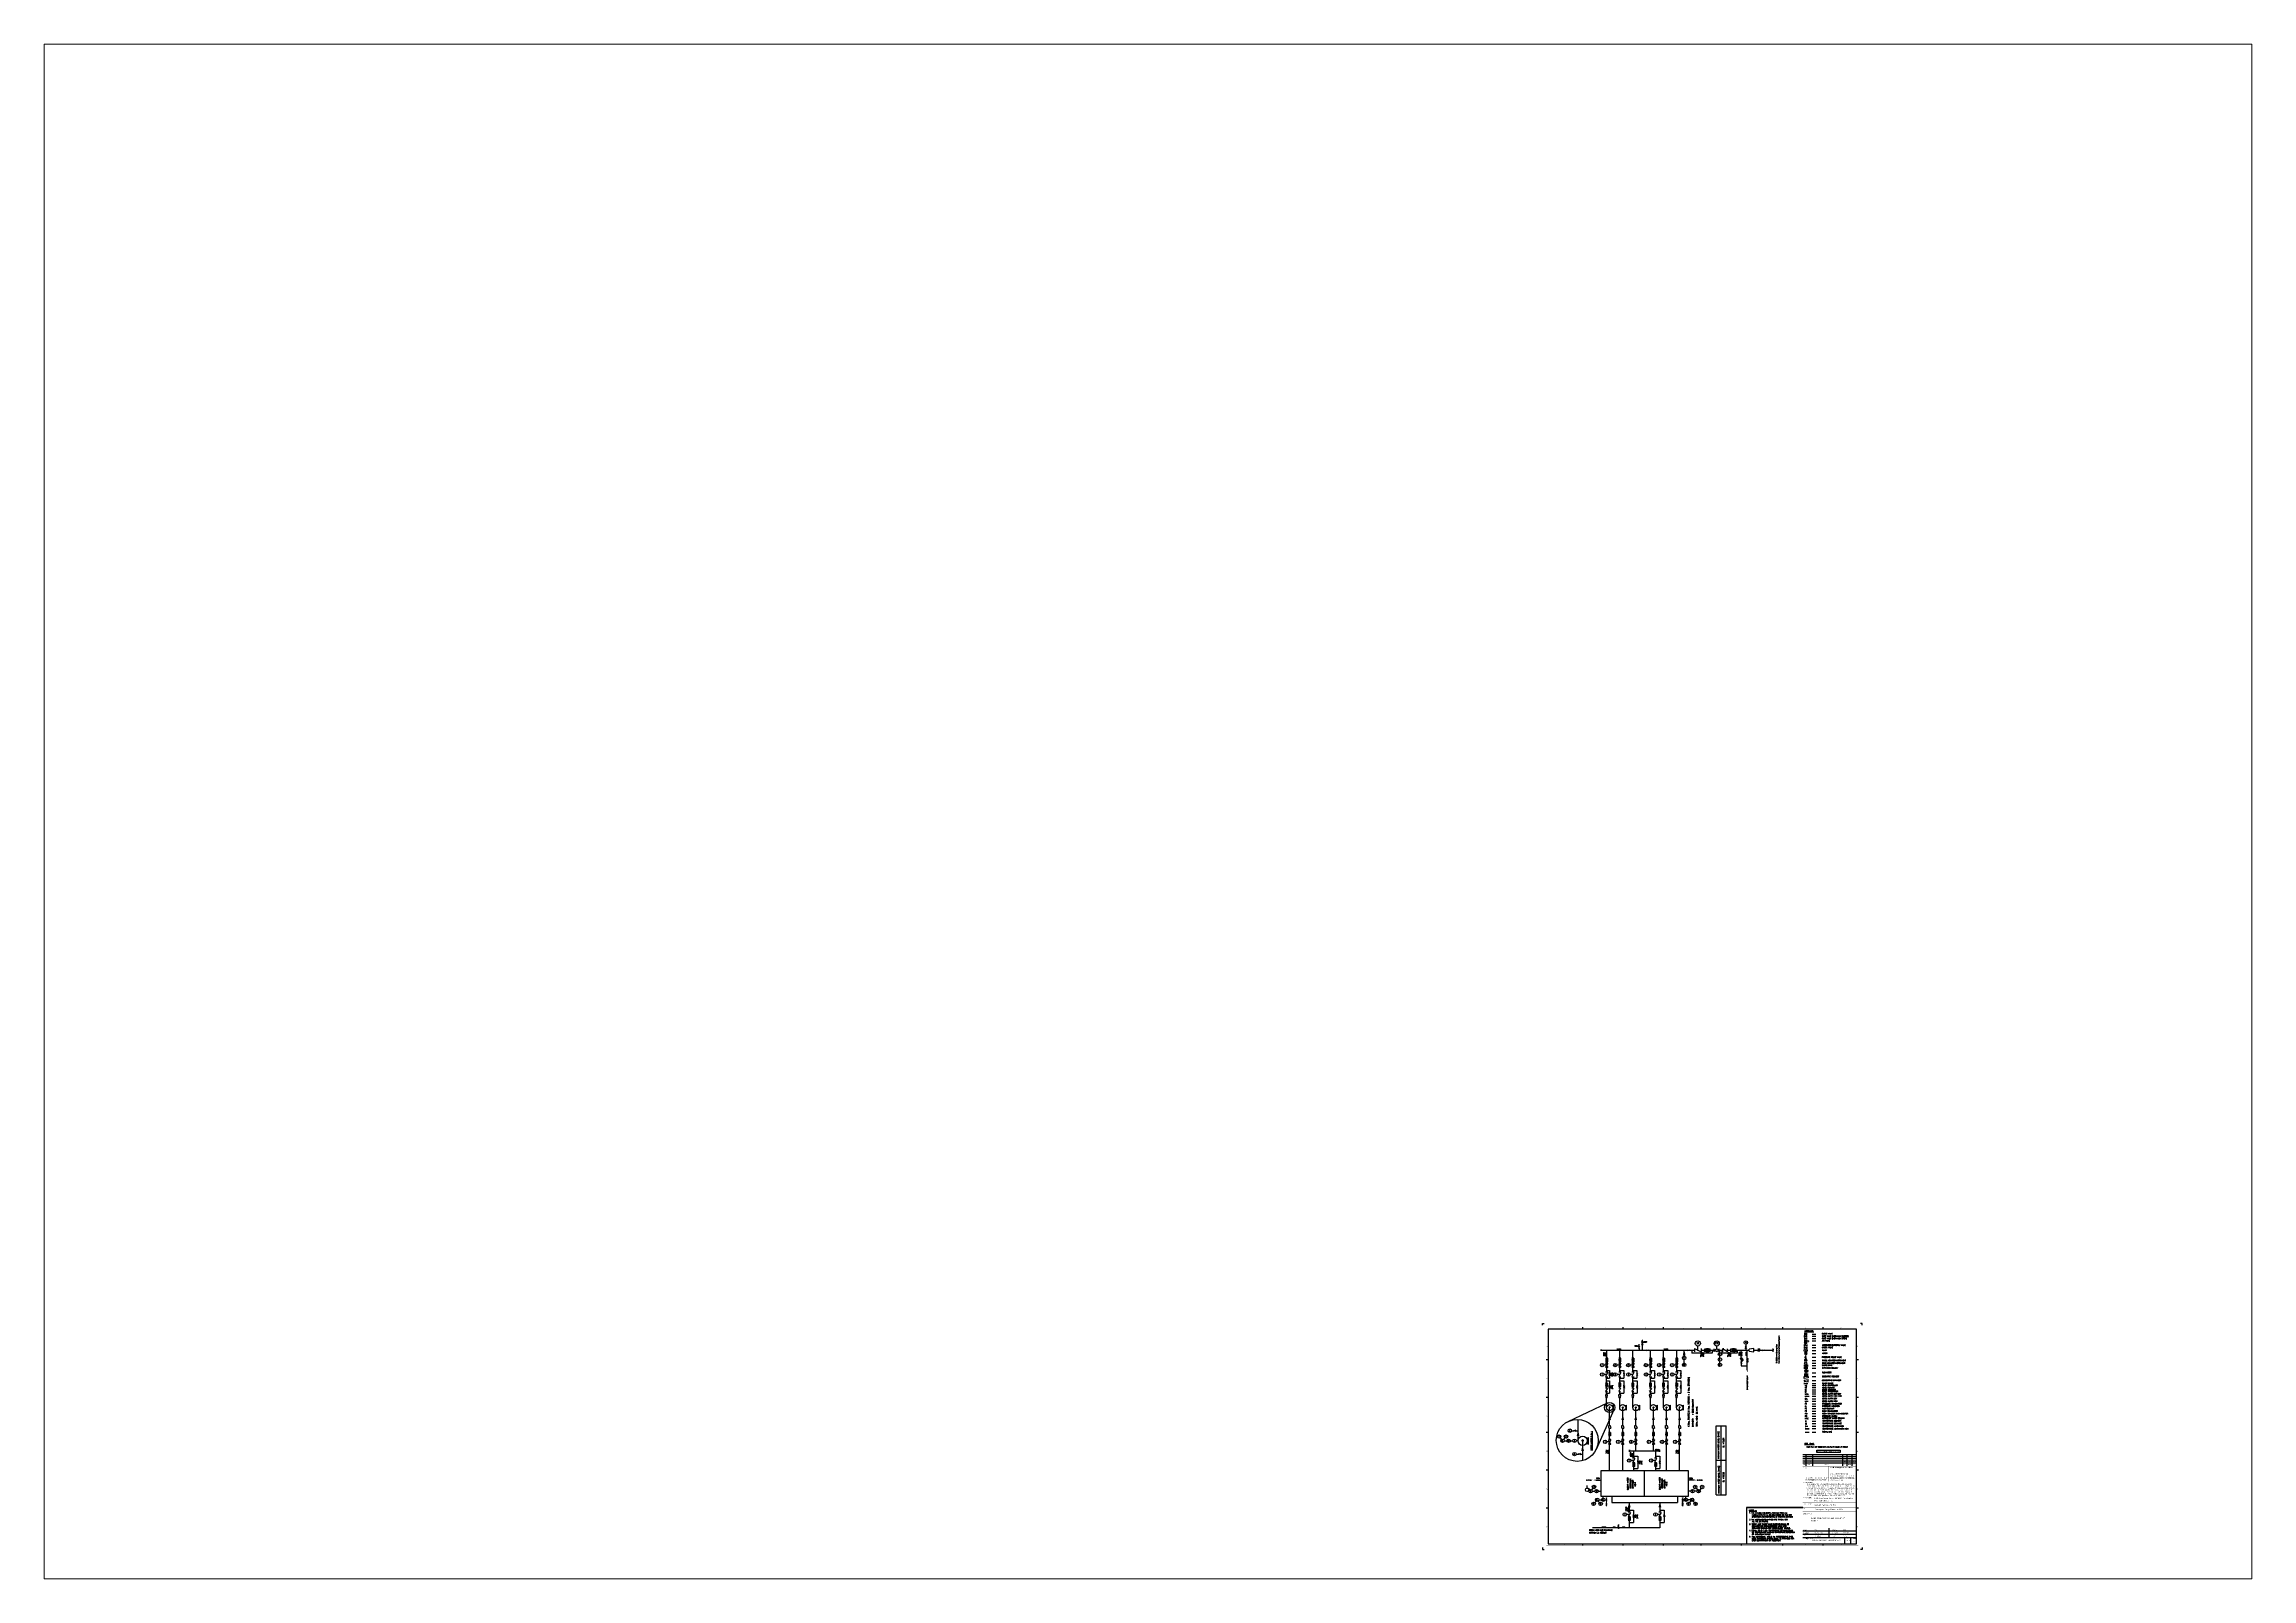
# Paper-space layout 'Layout1' of a CAD drawing. Extents: x 1.12 to 10.1, y 0.78 to 7.02.
# The model-space entities are those that its viewports show. They can reach past a viewport. Long polylines and large blocks are cut down to what shows.
import ezdxf
from ezdxf.enums import TextEntityAlignment as Align

# ---------------------------------------------------------------- set-up
doc = ezdxf.new("R2010")
doc.units = 0
doc.header["$LTSCALE"] = 500
doc.header["$MEASUREMENT"] = 0
for name, pattern in [('A3-Templete$0$PHANTOM2', [1.25, 0.625, -0.125, 0.125, -0.125, 0.125, -0.125]), ('DASHED', [0.75, 0.5, -0.25]), ('HIDDEN', [0.375, 0.25, -0.125])]:
    doc.linetypes.add(name, pattern=pattern)
doc.layers.get('0').update_dxf_attribs({"linetype": 'CONTINUOUS'})
for name, color, linetype in [('2MM', 2, 'CONTINUOUS'), ('A3-Templete$0$NEW_A1$0$Z_DWGSHT', 7, 'CONTINUOUS'), ('A3-Templete$0$NEW_A1$0$Z_TITLE_DC_LOGO', 7, 'CONTINUOUS'), ('A3-Templete$0$NEW_A1$0$Z_TITLE_GRID', 7, 'CONTINUOUS'), ('A3-Templete$0$NEW_A1$0$Z_TITLE_PMC_LOGO', 7, 'CONTINUOUS'), ('A3-Templete$0$NEW_A1$0$Z_TITLE_TEXT', 7, 'CONTINUOUS'), ('A3-Templete$0$Z_DWGSHT', 7, 'CONTINUOUS'), ('A3-Templete$0$Z_TITLE_TEXT', 7, 'CONTINUOUS'), ('RCC WALL', 7, 'CONTINUOUS'), ('TEXT', 7, 'CONTINUOUS')]:
    doc.layers.add(name, color=color, linetype=linetype)
doc.layers.add('TX', color=7, linetype='CONTINUOUS', lineweight=9)
doc.styles.add('A3-Templete$0$ARIAL', font='arial.ttf')
doc.styles.add('A3-Templete$0$NEW_A1$0$ARIAL', font='arial.ttf')
doc.styles.add('A3-Templete$0$NEW_A1$0$NKUISP - A1(MO)$0$Times New Roman', font='times.ttf')
doc.styles.add('A3-Templete$0$NKUISP - A1(MO)$0$Times New Roman', font='times.ttf')
doc.styles.add('AES', font='romans.shx')
doc.styles.add('SIMPLEX', font='simplex.shx')

# ---------------------------------------------------------------- blocks, each defined once
blk = doc.blocks.new('A$C188F0F0E')
at = {"color": 1, "linetype": 'Continuous'}
blk.add_lwpolyline([(-84.4, 184.8), (-41.2, 184.8), (-41.2, 180.3), (-84.4, 180.3)], close=True, dxfattribs=at)
at = {"layer": 'A3-Templete$0$NEW_A1$0$Z_DWGSHT'}
for p, q in [((-33.1, 21.8), (-33.1, 10.8)), ((-21.9, 21.8), (-21.9, 10.8))]:
    blk.add_line(p, q, dxfattribs=at)
at = {"layer": 'A3-Templete$0$NEW_A1$0$Z_DWGSHT', "lineweight": 30}
for points in [[(-594, 416.5), (-594, 420), (-590.5, 420)], [(0, 416.5), (0, 420), (-3.5, 420)], [(-594, 3.5), (-594, 0), (-590.5, 0)], [(0, 3.5), (0, 0), (-3.5, 0)]]:
    blk.add_lwpolyline(points, dxfattribs=at)
at = {"layer": 'A3-Templete$0$NEW_A1$0$Z_DWGSHT', "const_width": 0.323}
blk.add_lwpolyline([(-586.9, 7.3), (-7.1, 7.3), (-7.1, 412.7), (-586.9, 412.7)], close=True, dxfattribs=at)
at = {"layer": 'A3-Templete$0$NEW_A1$0$Z_DWGSHT', "flags": 128}
blk.add_lwpolyline([(-583.4, 10.8), (-10.6, 10.8), (-10.6, 409.2), (-583.4, 409.2)], close=True, dxfattribs=at)
at = {"layer": 'A3-Templete$0$NEW_A1$0$Z_DWGSHT'}
for points, const_width in [([(-110.7, 10.8), (-110.7, 409.2)], 0.323), ([(-110.6, 154.8), (-10.6, 154.8)], 0.564), ([(-110.6, 126.6), (-10.6, 126.6)], 0.403), ([(-62.4, 154.8), (-62.4, 126.6)], 0.564), ([(-110.6, 98.1), (-10.6, 98.1)], 0.403), ([(-110.6, 86.7), (-10.6, 86.7)], 0.403), ([(-110.6, 78.6), (-10.6, 78.6)], 0.403), ([(-110.6, 70.6), (-10.6, 70.6)], 0.403), ([(-10.6, 39.9), (-110.6, 39.9)], 0.403)]:
    blk.add_lwpolyline(points, dxfattribs=dict(at, const_width=const_width))
for points in [[(-10.6, 33.9), (-110.6, 33.9)], [(-10.6, 27.8), (-110.6, 27.8)], [(-10.6, 21.8), (-110.6, 21.8)]]:
    blk.add_lwpolyline(points, dxfattribs=at)
at = {"layer": 'A3-Templete$0$NEW_A1$0$Z_DWGSHT', "flags": 128}
blk.add_lwpolyline([(-61.4, 21.8), (-61.4, 39.9)], dxfattribs=at)
at = {"layer": 'A3-Templete$0$NEW_A1$0$Z_TITLE_GRID'}
for p, q in [((-519.9, 412.7), (-519.9, 409.2)), ((-444.9, 412.7), (-444.9, 409.2)), ((-369.9, 412.7), (-369.9, 409.2)), ((-299.9, 412.7), (-299.9, 409.2)), ((-224.9, 412.7), (-224.9, 409.2)), ((-147.9, 412.7), (-147.9, 409.2)), ((-72.9, 412.7), (-72.9, 409.2)), ((-586.9, 352.7), (-583.4, 352.7)), ((-10.6, 352.7), (-7.1, 352.7)), ((-586.9, 282.7), (-583.4, 282.7)), ((-10.6, 282.7), (-7.1, 282.7)), ((-586.9, 217.7), (-583.4, 217.7)), ((-10.6, 217.7), (-7.1, 217.7)), ((-586.9, 147.7), (-583.4, 147.7)), ((-10.6, 147.7), (-7.1, 147.7)), ((-586.9, 77.7), (-583.4, 77.7)), ((-10.6, 77.7), (-7.1, 77.7)), ((-519.9, 10.8), (-519.9, 7.3)), ((-444.9, 10.8), (-444.9, 7.3)), ((-369.9, 10.8), (-369.9, 7.3)), ((-299.9, 10.8), (-299.9, 7.3)), ((-224.9, 10.8), (-224.9, 7.3)), ((-147.9, 10.8), (-147.9, 7.3)), ((-72.9, 10.8), (-72.9, 7.3))]:
    blk.add_line(p, q, dxfattribs=at)
at = {"layer": 'A3-Templete$0$Z_DWGSHT'}
for p, q in [((-110.6, 176.7), (-10.6, 176.7)), ((-110.6, 172.7), (-10.6, 172.7)), ((-110.6, 168.8), (-10.6, 168.8)), ((-110.6, 164.8), (-10.6, 164.8)), ((-104.9, 176.7), (-104.9, 154.8)), ((-92.6, 176.7), (-92.6, 154.8)), ((-36.6, 176.7), (-36.6, 154.8)), ((-28.5, 176.7), (-28.5, 154.8)), ((-19.4, 176.7), (-19.4, 154.8)), ((-110.6, 160.8), (-10.6, 160.8))]:
    blk.add_line(p, q, dxfattribs=at)
at = {"layer": 'A3-Templete$0$NEW_A1$0$Z_TITLE_DC_LOGO', "style": 'A3-Templete$0$NEW_A1$0$ARIAL'}
blk.add_text('Project management Consultant :', height=2.016, dxfattribs=at).set_placement((-58.8, 152.5), align=Align.MIDDLE_LEFT)
at = {"layer": 'A3-Templete$0$NEW_A1$0$Z_TITLE_GRID', "style": 'A3-Templete$0$NEW_A1$0$ARIAL'}
for s, p in [('1', (-552.4, 411)), ('2', (-477.4, 411)), ('3', (-402.4, 411)), ('4', (-332.4, 411)), ('5', (-257.4, 411)), ('6', (-180.4, 411)), ('7', (-105.4, 411)), ('8', (-39.5, 411)), ('1', (-552.4, 9.1)), ('2', (-477.4, 9.1)), ('3', (-402.4, 9.1)), ('4', (-332.4, 9.1)), ('5', (-257.4, 9.1)), ('6', (-180.4, 9.1)), ('7', (-105.4, 9.1)), ('8', (-39.5, 9.1))]:
    blk.add_text(s, height=1.77, dxfattribs=at).set_placement(p, align=Align.MIDDLE)
for s, p in [('A', (-586.1, 377)), ('A', (-9.8, 377)), ('B', (-586.1, 317)), ('B', (-9.8, 317)), ('C', (-586.1, 247)), ('C', (-9.8, 247)), ('D', (-586.1, 182)), ('D', (-9.8, 182)), ('E', (-586.1, 112)), ('E', (-9.8, 112)), ('F', (-586.1, 41.1)), ('F', (-9.8, 41.1))]:
    blk.add_text(s, height=1.77, dxfattribs=at).set_placement(p)
at = {"layer": 'A3-Templete$0$NEW_A1$0$Z_TITLE_PMC_LOGO', "style": 'A3-Templete$0$NEW_A1$0$ARIAL'}
blk.add_text('Client:', height=2.02, dxfattribs=at).set_placement((-109.3, 151.7), align=Align.MIDDLE_LEFT)
at = {"layer": 'A3-Templete$0$NEW_A1$0$Z_TITLE_TEXT', "style": 'A3-Templete$0$NEW_A1$0$ARIAL'}
for s, height, p in [('Project Name:', 2.016, (-109.6, 124.6)), ('Project Title:', 2.016, (-109.6, 96.1)), ('Project Code:', 2.016, (-109.6, 84.7)), ('Status:', 2.02, (-109.6, 76.6)), ('Drawing Title:', 2.016, (-109.6, 66.6)), ('Drawn            :', 1.613, (-109.6, 36.6)), ('Designed       :', 1.613, (-109.6, 30.9)), ('Date               :', 1.613, (-109.6, 25)), ('Drawing Number:', 1.613, (-109.6, 20.2)), ('Approved        :', 1.613, (-55.4, 30.9)), ('Checked         :', 1.613, (-55.4, 36.6)), ('Scale              :', 1.613, (-55.2, 25))]:
    blk.add_text(s, height=height, dxfattribs=at).set_placement(p, align=Align.MIDDLE_LEFT)
for s, p in [('Sh.No', (-29.4, 20.2)), ('Revision:', (-16.3, 20.2))]:
    blk.add_text(s, height=1.61, dxfattribs=at).set_placement(p, align=Align.MIDDLE_CENTER)
at = {"layer": 'A3-Templete$0$Z_TITLE_TEXT', "color": 1, "style": 'A3-Templete$0$ARIAL'}
blk.add_text('FOR TENDER PURPOSE ONLY', height=2, dxfattribs=at).set_placement((-62.9, 182.5), align=Align.MIDDLE_CENTER)
at = {"layer": 'A3-Templete$0$Z_TITLE_TEXT', "style": 'A3-Templete$0$ARIAL'}
for s, height, p in [('Rev', 1.61, (-107.8, 157.8)), ('Date', 1.61, (-99.3, 157.8)), ('Description ', 1.613, (-64.2, 157.8)), ('Drawn', 1.61, (-32.5, 157.8)), ('Chkd', 1.61, (-24.1, 157.8)), ('Appd', 1.61, (-15, 157.8))]:
    blk.add_text(s, height=height, dxfattribs=at).set_placement(p, align=Align.MIDDLE_CENTER)
at = {"layer": 'A3-Templete$0$Z_TITLE_TEXT', "style": 'A3-Templete$0$NEW_A1$0$NKUISP - A1(MO)$0$Times New Roman'}
for s, height, p in [('Chennai  Metropolitan Water Supply ', 1.959, (-107.3, 132.1)), ('and Sewerage Board (CMWSSB)', 1.959, (-106.1, 128.7)), ('Consultancy for "Design, Preparation of Bid Documents & ', 2.298, (-102.7, 120.7)), ('Tata Consulting Engineers Limited (TCE), ', 1.959, (-60.1, 135.9)), ('NJS Engineers India Pvt Ltd (NJSEI) ,', 1.959, (-60.1, 131.8)), ('SMEC International Pty Ltd ,', 1.959, (-60.1, 139.8)), (' SMEC India Pvt Ltd.', 1.959, (-60.8, 127.9)), ('Capacity Seawater Reverse Osmosis Desalination Plant at Perur ', 2.298, (-103.2, 113.3)), ('along East Coast Road, South of Chennai, Tamil Nadu and ', 2.298, (-102.8, 109.7)), ('Construction Management & Supervision for the Proposed ', 2.298, (-102.8, 106)), ('Desalination Plant and its Product Water Conveyance Pipeline ', 2.298, (-102.8, 102.6)), ('from the Plant and upto Porur and all allied works"', 2.298, (-102.8, 99.3)), ('Evaluation of Bids for the Proposed Construction of 400 MLD ', 2.298, (-102.4, 117.1)), ('Contract Package -2 (CP2)', 2.419, (-89, 81.4)), ('PMC for Chennai Perur 400 MLD Desalination ', 2.419, (-88.6, 93.9)), ('Plant and allied works', 2.419, (-88.6, 89.3)), (' Conceptual Design Report for CP2', 2.419, (-89, 73.4))]:
    blk.add_text(s, height=height, dxfattribs=at).set_placement(p)

msp = doc.modelspace()

# ---------------------------------------------------------------- linework, layer by layer
at = {"color": 7}
for p, q in [((35931, 74267), (35931, 74762)), ((97109, 74657), (97703, 74657)), ((22413, 68238), (22413, 66954)), ((23023, 67893), (22413, 67893)), ((23023, 67750), (22413, 67750)), ((23023, 67743), (22413, 67743)), ((23023, 67600), (22413, 67600)), ((23023, 67593), (22413, 67593)), ((23023, 67450), (22413, 67450)), ((23023, 67443), (22413, 67443)), ((23023, 67300), (22413, 67300)), ((23023, 68238), (23023, 66954)), ((27276, 68238), (27276, 66954)), ((27887, 67893), (27276, 67893)), ((27887, 67750), (27276, 67750)), ((27887, 67743), (27276, 67743)), ((27887, 67600), (27276, 67600)), ((27887, 67593), (27276, 67593)), ((27887, 67450), (27276, 67450)), ((27887, 67443), (27276, 67443)), ((27887, 67300), (27276, 67300)), ((27887, 68238), (27887, 66954)), ((32139, 68238), (32139, 66954)), ((32750, 67893), (32139, 67893)), ((32750, 67750), (32139, 67750)), ((32750, 67743), (32139, 67743)), ((32750, 67600), (32139, 67600)), ((32750, 67593), (32139, 67593)), ((32750, 67450), (32139, 67450)), ((32750, 67443), (32139, 67443)), ((32750, 67300), (32139, 67300)), ((32750, 68238), (32750, 66954)), ((34717, 72716), (34717, 73433)), ((34717, 71916), (34717, 71198)), ((35931, 73467), (35931, 71198)), ((38684, 68238), (38684, 66954)), ((39294, 67893), (38684, 67893)), ((39294, 67750), (38684, 67750)), ((39294, 67743), (38684, 67743)), ((39294, 67600), (38684, 67600)), ((39294, 67593), (38684, 67593)), ((39294, 67450), (38684, 67450)), ((39294, 67443), (38684, 67443)), ((39294, 67300), (38684, 67300)), ((39294, 68238), (39294, 66954)), ((43547, 68238), (43547, 66954)), ((44158, 67893), (43547, 67893)), ((44158, 67750), (43547, 67750)), ((44158, 67743), (43547, 67743)), ((44158, 67600), (43547, 67600)), ((44158, 67593), (43547, 67593)), ((44158, 67450), (43547, 67450)), ((44158, 67443), (43547, 67443)), ((44158, 67300), (43547, 67300)), ((44158, 68238), (44158, 66954)), ((48410, 68238), (48410, 66954)), ((49021, 67893), (48410, 67893)), ((49021, 67750), (48410, 67750)), ((49021, 67743), (48410, 67743)), ((49021, 67600), (48410, 67600)), ((49021, 67593), (48410, 67593)), ((49021, 67450), (48410, 67450)), ((49021, 67443), (48410, 67443)), ((49021, 67300), (48410, 67300)), ((49021, 68238), (49021, 66954)), ((54388, 71218), (54388, 70161)), ((57734, 70164), (54388, 70161)), ((61865, 70164), (58614, 70164)), ((61114, 71656), (59188, 71656)), ((61114, 70740), (59188, 70740)), ((59706, 70740), (59706, 71656)), ((59921, 70740), (59921, 71656)), ((59931, 70740), (59931, 71656)), ((60146, 70740), (60146, 71656)), ((60156, 70740), (60156, 71656)), ((60371, 70740), (60371, 71656)), ((60381, 70740), (60381, 71656)), ((60596, 70740), (60596, 71656)), ((61865, 71198), (61865, 70164)), ((65423, 71218), (65423, 70169)), ((67786, 70169), (65423, 70169)), ((71197, 70164), (68666, 70164)), ((70786, 71656), (68860, 71656)), ((70786, 70740), (68860, 70740)), ((69378, 70740), (69378, 71656)), ((69593, 70740), (69593, 71656)), ((69603, 70740), (69603, 71656)), ((69818, 70740), (69818, 71656)), ((69828, 70740), (69828, 71656)), ((70043, 70740), (70043, 71656)), ((70053, 70740), (70053, 71656)), ((70268, 70740), (70268, 71656)), ((71197, 71198), (71197, 70164)), ((72713, 66129), (72713, 65451)), ((22351, 59032), (22351, 57747)), ((22962, 58686), (22351, 58686)), ((22962, 58543), (22351, 58543)), ((22962, 58536), (22351, 58536)), ((22962, 58393), (22351, 58393)), ((22962, 58386), (22351, 58386)), ((22962, 58243), (22351, 58243)), ((22962, 58236), (22351, 58236)), ((22962, 58093), (22351, 58093)), ((22681, 59811), (23715, 59811)), ((22718, 63631), (23715, 63631)), ((22718, 60822), (23715, 60822)), ((22962, 59032), (22962, 57747)), ((23715, 63631), (23715, 62659)), ((23715, 62274), (23715, 62179)), ((23715, 61779), (23715, 60822)), ((23715, 59811), (23715, 57971)), ((27214, 59032), (27214, 57747)), ((27825, 58686), (27214, 58686)), ((27825, 58543), (27214, 58543)), ((27825, 58536), (27214, 58536)), ((27825, 58393), (27214, 58393)), ((27825, 58386), (27214, 58386)), ((27825, 58243), (27214, 58243)), ((27825, 58236), (27214, 58236)), ((27825, 58093), (27214, 58093)), ((27544, 59811), (29096, 59811)), ((27581, 63631), (29088, 63631)), ((27581, 60822), (29088, 60822)), ((27825, 59032), (27825, 57747)), ((29088, 63631), (29088, 62617)), ((29088, 61737), (29088, 60822)), ((29096, 59811), (29096, 57971)), ((32078, 59032), (32078, 57747)), ((32688, 58686), (32078, 58686)), ((32688, 58543), (32078, 58543)), ((32688, 58536), (32078, 58536)), ((32688, 58393), (32078, 58393)), ((32688, 58386), (32078, 58386)), ((32688, 58243), (32078, 58243)), ((32688, 58236), (32078, 58236)), ((32688, 58093), (32078, 58093)), ((32408, 59811), (33959, 59811)), ((32445, 63631), (33951, 63631)), ((32445, 60822), (33951, 60822)), ((32688, 59032), (32688, 57747)), ((33951, 63631), (33951, 62617)), ((33951, 61737), (33951, 60822)), ((33959, 59811), (33959, 57971)), ((38622, 59032), (38622, 57747)), ((39233, 58686), (38622, 58686)), ((39233, 58543), (38622, 58543)), ((39233, 58536), (38622, 58536)), ((39233, 58393), (38622, 58393)), ((39233, 58386), (38622, 58386)), ((39233, 58243), (38622, 58243)), ((39233, 58236), (38622, 58236)), ((39233, 58093), (38622, 58093)), ((38952, 59811), (40504, 59811)), ((38989, 63631), (40495, 63631)), ((38989, 60822), (40495, 60822)), ((39233, 59032), (39233, 57747)), ((40495, 63631), (40495, 62617)), ((40495, 61737), (40495, 60822)), ((40504, 59811), (40504, 57971)), ((43485, 59032), (43485, 57747)), ((44096, 58686), (43485, 58686)), ((44096, 58543), (43485, 58543)), ((44096, 58536), (43485, 58536)), ((44096, 58393), (43485, 58393)), ((44096, 58386), (43485, 58386)), ((44096, 58243), (43485, 58243)), ((44096, 58236), (43485, 58236)), ((44096, 58093), (43485, 58093)), ((43815, 59811), (45367, 59811)), ((43852, 63631), (45359, 63631)), ((43852, 60822), (45359, 60822)), ((44096, 59032), (44096, 57747)), ((45359, 63631), (45359, 62617)), ((45359, 61737), (45359, 60822)), ((45367, 59811), (45367, 57971)), ((48349, 59032), (48349, 57747)), ((48960, 58686), (48349, 58686)), ((48960, 58543), (48349, 58543)), ((48960, 58536), (48349, 58536)), ((48960, 58393), (48349, 58393)), ((48960, 58386), (48349, 58386)), ((48960, 58243), (48349, 58243)), ((48960, 58236), (48349, 58236)), ((48960, 58093), (48349, 58093)), ((48679, 59811), (50230, 59811)), ((48716, 63631), (50222, 63631)), ((48716, 60822), (50222, 60822)), ((48960, 59032), (48960, 57747)), ((50222, 63631), (50222, 62617)), ((50222, 61737), (50222, 60822)), ((50230, 59811), (50230, 57971)), ((72713, 65451), (74935, 65451)), ((96219, 58857), (97474, 58857)), ((97321, 64874), (96242, 64874)), ((97321, 64360), (96242, 64360)), ((96532, 64360), (96532, 64874)), ((96652, 64360), (96652, 64874)), ((96658, 64360), (96658, 64874)), ((96778, 64360), (96778, 64874)), ((96784, 64360), (96784, 64874)), ((96904, 64360), (96904, 64874)), ((96910, 64360), (96910, 64874)), ((97030, 64360), (97030, 64874)), ((22661, 55267), (23718, 55267)), ((23715, 57091), (23715, 55267)), ((27524, 55267), (29099, 55267)), ((29096, 57091), (29096, 55267)), ((32388, 55267), (33963, 55267)), ((33959, 57091), (33959, 55267)), ((38932, 55267), (40507, 55267)), ((40504, 57091), (40504, 55267)), ((43795, 55267), (45370, 55267)), ((45367, 57091), (45367, 55267)), ((48659, 55267), (50234, 55267)), ((50230, 57091), (50230, 55267)), ((23476, 40702), (23476, 39418)), ((24087, 40357), (23476, 40357)), ((24087, 40213), (23476, 40213)), ((24087, 40207), (23476, 40207)), ((24087, 40063), (23476, 40063)), ((24087, 40057), (23476, 40057)), ((24087, 39913), (23476, 39913)), ((24087, 39907), (23476, 39907)), ((24087, 39763), (23476, 39763)), ((24087, 40702), (24087, 39418)), ((28340, 40702), (28340, 39418)), ((28950, 40357), (28340, 40357)), ((28950, 40213), (28340, 40213)), ((28950, 40207), (28340, 40207)), ((28950, 40063), (28340, 40063)), ((28950, 40057), (28340, 40057)), ((28950, 39913), (28340, 39913)), ((28950, 39907), (28340, 39907)), ((28950, 39763), (28340, 39763)), ((28950, 40702), (28950, 39418)), ((31150, 33481), (31150, 34231)), ((31263, 33481), (31263, 34231)), ((31263, 33856), (42307, 33856)), ((33203, 40702), (33203, 39418)), ((33814, 40357), (33203, 40357)), ((33814, 40213), (33203, 40213)), ((33814, 40207), (33203, 40207)), ((33814, 40063), (33203, 40063)), ((33814, 40057), (33203, 40057)), ((33814, 39913), (33203, 39913)), ((33814, 39907), (33203, 39907)), ((33814, 39763), (33203, 39763)), ((33814, 40702), (33814, 39418)), ((39747, 40702), (39747, 39418)), ((40358, 40357), (39747, 40357)), ((40358, 40213), (39747, 40213)), ((40358, 40207), (39747, 40207)), ((40358, 40063), (39747, 40063)), ((40358, 40057), (39747, 40057)), ((40358, 39913), (39747, 39913)), ((40358, 39907), (39747, 39907)), ((40358, 39763), (39747, 39763)), ((40358, 40702), (40358, 39418)), ((42307, 33481), (42307, 34231)), ((42420, 33481), (42420, 34231)), ((44611, 40702), (44611, 39418)), ((45221, 40357), (44611, 40357)), ((45221, 40213), (44611, 40213)), ((45221, 40207), (44611, 40207)), ((45221, 40063), (44611, 40063)), ((45221, 40057), (44611, 40057)), ((45221, 39913), (44611, 39913)), ((45221, 39907), (44611, 39907)), ((45221, 39763), (44611, 39763)), ((45221, 40702), (45221, 39418)), ((49474, 40702), (49474, 39418)), ((50085, 40357), (49474, 40357)), ((50085, 40213), (49474, 40213)), ((50085, 40207), (49474, 40207)), ((50085, 40063), (49474, 40063)), ((50085, 40057), (49474, 40057)), ((50085, 39913), (49474, 39913)), ((50085, 39907), (49474, 39907)), ((50085, 39763), (49474, 39763)), ((50085, 40702), (50085, 39418)), ((32409, 29331), (32409, 28047)), ((33019, 28986), (32409, 28986)), ((33019, 28843), (32409, 28843)), ((33019, 28836), (32409, 28836)), ((33019, 28693), (32409, 28693)), ((33019, 28686), (32409, 28686)), ((33019, 28543), (32409, 28543)), ((33019, 28536), (32409, 28536)), ((33019, 28393), (32409, 28393)), ((32714, 31841), (34289, 31841)), ((32717, 27297), (34292, 27297)), ((33019, 29331), (33019, 28047)), ((34289, 31841), (34289, 30002)), ((34289, 29122), (34289, 27297)), ((40551, 29350), (40551, 28066)), ((41162, 29005), (40551, 29005)), ((41162, 28862), (40551, 28862)), ((41162, 28855), (40551, 28855)), ((41162, 28712), (40551, 28712)), ((41162, 28705), (40551, 28705)), ((41162, 28562), (40551, 28562)), ((41162, 28555), (40551, 28555)), ((41162, 28412), (40551, 28412)), ((40856, 31861), (42431, 31861)), ((40859, 27316), (42434, 27316)), ((41162, 29350), (41162, 28066)), ((42431, 31861), (42431, 30021)), ((42431, 29141), (42431, 27316)), ((24582, 17035), (24582, 14609)), ((48988, 17035), (48988, 14609)), ((30779, 9296), (30779, 8012)), ((31390, 8950), (30779, 8950)), ((31390, 8807), (30779, 8807)), ((31390, 8800), (30779, 8800)), ((31390, 8657), (30779, 8657)), ((31390, 8650), (30779, 8650)), ((31390, 8507), (30779, 8507)), ((31390, 8500), (30779, 8500)), ((31390, 8357), (30779, 8357)), ((31084, 11806), (32659, 11806)), ((31390, 9296), (31390, 8012)), ((32659, 11806), (32659, 9966)), ((32659, 9086), (32659, 7262)), ((42180, 9296), (42180, 8012)), ((42791, 8950), (42180, 8950)), ((42791, 8807), (42180, 8807)), ((42791, 8800), (42180, 8800)), ((42791, 8657), (42180, 8657)), ((42791, 8650), (42180, 8650)), ((42791, 8507), (42180, 8507)), ((42791, 8500), (42180, 8500)), ((42791, 8357), (42180, 8357)), ((42486, 11806), (44061, 11806)), ((42791, 9296), (42791, 8012)), ((44061, 11806), (44061, 9966)), ((44061, 9086), (44061, 7262)), ((74629, 12755), (74629, -653)), ((26892, 5191), (17473, 5191)), ((27217, 4944), (27217, 5433)), ((42486, 5191), (27217, 5189)), ((27260, 4944), (27260, 4944)), ((27260, 4944), (27260, 4944)), ((27288, 4944), (27288, 5433)), ((31088, 7262), (32663, 7262)), ((42489, 7262), (44064, 7262))]:
    msp.add_line(p, q, dxfattribs=at)
at = {"color": 7, "linetype": 'Continuous'}
for p, q in [((74935, 68027), (74935, 71198)), ((74935, 63810), (74935, 66921)), ((18617, 22981), (20514, 22981)), ((55137, 22981), (53056, 22981))]:
    msp.add_line(p, q, dxfattribs=at)
at = {"color": 7, "lineweight": 50}
msp.add_line((95518, 12755), (74629, 12755), dxfattribs=at)
at = {"color": 7}
msp.add_circle((74400, 72277), 61.2, dxfattribs=at)
for centre, radius, start, end in [((36035, 74762), 103, 0, 180), ((97703, 74533), 124, 270, 90), ((22435, 67821), 75, 107.457603, 252.542397), ((22435, 67671), 75, 107.457603, 252.542397), ((22435, 67521), 75, 107.457603, 252.542397), ((22435, 67371), 75, 107.457603, 252.542397), ((23001, 67821), 75, 287.457603, 72.542397), ((23001, 67671), 75, 287.457603, 72.542397), ((23001, 67521), 75, 287.457603, 72.542397), ((23001, 67371), 75, 287.457603, 72.542397), ((27298, 67821), 75, 107.457603, 252.542397), ((27298, 67671), 75, 107.457603, 252.542397), ((27298, 67521), 75, 107.457603, 252.542397), ((27298, 67371), 75, 107.457603, 252.542397), ((27864, 67821), 75, 287.457603, 72.542397), ((27864, 67671), 75, 287.457603, 72.542397), ((27864, 67521), 75, 287.457603, 72.542397), ((27864, 67371), 75, 287.457603, 72.542397), ((32162, 67821), 75, 107.457603, 252.542397), ((32162, 67671), 75, 107.457603, 252.542397), ((32162, 67521), 75, 107.457603, 252.542397), ((32162, 67371), 75, 107.457603, 252.542397), ((32728, 67821), 75, 287.457603, 72.542397), ((32728, 67671), 75, 287.457603, 72.542397), ((32728, 67521), 75, 287.457603, 72.542397), ((32728, 67371), 75, 287.457603, 72.542397), ((38706, 67821), 75, 107.457603, 252.542397), ((38706, 67671), 75, 107.457603, 252.542397), ((38706, 67521), 75, 107.457603, 252.542397), ((38706, 67371), 75, 107.457603, 252.542397), ((39272, 67821), 75, 287.457603, 72.542397), ((39272, 67671), 75, 287.457603, 72.542397), ((39272, 67521), 75, 287.457603, 72.542397), ((39272, 67371), 75, 287.457603, 72.542397), ((43569, 67821), 75, 107.457603, 252.542397), ((43569, 67671), 75, 107.457603, 252.542397), ((43569, 67521), 75, 107.457603, 252.542397), ((43569, 67371), 75, 107.457603, 252.542397), ((44135, 67821), 75, 287.457603, 72.542397), ((44135, 67671), 75, 287.457603, 72.542397), ((44135, 67521), 75, 287.457603, 72.542397), ((44135, 67371), 75, 287.457603, 72.542397), ((48433, 67821), 75, 107.457603, 252.542397), ((48433, 67671), 75, 107.457603, 252.542397), ((48433, 67521), 75, 107.457603, 252.542397), ((48433, 67371), 75, 107.457603, 252.542397), ((48999, 67821), 75, 287.457603, 72.542397), ((48999, 67671), 75, 287.457603, 72.542397), ((48999, 67521), 75, 287.457603, 72.542397), ((48999, 67371), 75, 287.457603, 72.542397), ((59813, 71623), 112, 17.457603, 162.542397), ((59813, 70774), 112, 197.457603, 342.542397), ((60038, 71623), 112, 17.457603, 162.542397), ((60038, 70774), 112, 197.457603, 342.542397), ((60263, 71623), 112, 17.457603, 162.542397), ((60263, 70774), 112, 197.457603, 342.542397), ((60488, 71623), 112, 17.457603, 162.542397), ((60488, 70774), 112, 197.457603, 342.542397), ((69486, 71623), 112, 17.457603, 162.542397), ((69486, 70774), 112, 197.457603, 342.542397), ((69711, 71623), 112, 17.457603, 162.542397), ((69711, 70774), 112, 197.457603, 342.542397), ((69936, 71623), 112, 17.457603, 162.542397), ((69936, 70774), 112, 197.457603, 342.542397), ((70161, 71623), 112, 17.457603, 162.542397), ((70161, 70774), 112, 197.457603, 342.542397), ((22373, 58615), 75, 107.457603, 252.542397), ((22373, 58465), 75, 107.457603, 252.542397), ((22373, 58315), 75, 107.457603, 252.542397), ((22373, 58165), 75, 107.457603, 252.542397), ((22939, 58615), 75, 287.457603, 72.542397), ((22939, 58465), 75, 287.457603, 72.542397), ((22939, 58315), 75, 287.457603, 72.542397), ((22939, 58165), 75, 287.457603, 72.542397), ((27237, 58615), 75, 107.457603, 252.542397), ((27237, 58465), 75, 107.457603, 252.542397), ((27237, 58315), 75, 107.457603, 252.542397), ((27237, 58165), 75, 107.457603, 252.542397), ((27803, 58615), 75, 287.457603, 72.542397), ((27803, 58465), 75, 287.457603, 72.542397), ((27803, 58315), 75, 287.457603, 72.542397), ((27803, 58165), 75, 287.457603, 72.542397), ((32100, 58615), 75, 107.457603, 252.542397), ((32100, 58465), 75, 107.457603, 252.542397), ((32100, 58315), 75, 107.457603, 252.542397), ((32100, 58165), 75, 107.457603, 252.542397), ((32666, 58615), 75, 287.457603, 72.542397), ((32666, 58465), 75, 287.457603, 72.542397), ((32666, 58315), 75, 287.457603, 72.542397), ((32666, 58165), 75, 287.457603, 72.542397), ((38644, 58615), 75, 107.457603, 252.542397), ((38644, 58465), 75, 107.457603, 252.542397), ((38644, 58315), 75, 107.457603, 252.542397), ((38644, 58165), 75, 107.457603, 252.542397), ((39210, 58615), 75, 287.457603, 72.542397), ((39210, 58465), 75, 287.457603, 72.542397), ((39210, 58315), 75, 287.457603, 72.542397), ((39210, 58165), 75, 287.457603, 72.542397), ((43508, 58615), 75, 107.457603, 252.542397), ((43508, 58465), 75, 107.457603, 252.542397), ((43508, 58315), 75, 107.457603, 252.542397), ((43508, 58165), 75, 107.457603, 252.542397), ((44074, 58615), 75, 287.457603, 72.542397), ((44074, 58465), 75, 287.457603, 72.542397), ((44074, 58315), 75, 287.457603, 72.542397), ((44074, 58165), 75, 287.457603, 72.542397), ((48371, 58615), 75, 107.457603, 252.542397), ((48371, 58465), 75, 107.457603, 252.542397), ((48371, 58315), 75, 107.457603, 252.542397), ((48371, 58165), 75, 107.457603, 252.542397), ((48937, 58615), 75, 287.457603, 72.542397), ((48937, 58465), 75, 287.457603, 72.542397), ((48937, 58315), 75, 287.457603, 72.542397), ((48937, 58165), 75, 287.457603, 72.542397), ((96592, 64855), 63, 17.457603, 162.542397), ((96592, 64379), 63, 197.457603, 342.542397), ((96718, 64855), 63, 17.457603, 162.542397), ((96718, 64379), 63, 197.457603, 342.542397), ((96844, 64855), 63, 17.457603, 162.542397), ((96844, 64379), 63, 197.457603, 342.542397), ((96970, 64855), 63, 17.457603, 162.542397), ((96970, 64379), 63, 197.457603, 342.542397), ((23499, 40285), 75, 107.457603, 252.542397), ((23499, 40135), 75, 107.457603, 252.542397), ((23499, 39985), 75, 107.457603, 252.542397), ((23499, 39835), 75, 107.457603, 252.542397), ((24065, 40285), 75, 287.457603, 72.542397), ((24065, 40135), 75, 287.457603, 72.542397), ((24065, 39985), 75, 287.457603, 72.542397), ((24065, 39835), 75, 287.457603, 72.542397), ((28362, 40285), 75, 107.457603, 252.542397), ((28362, 40135), 75, 107.457603, 252.542397), ((28362, 39985), 75, 107.457603, 252.542397), ((28362, 39835), 75, 107.457603, 252.542397), ((28928, 40285), 75, 287.457603, 72.542397), ((28928, 40135), 75, 287.457603, 72.542397), ((28928, 39985), 75, 287.457603, 72.542397), ((28928, 39835), 75, 287.457603, 72.542397), ((33225, 40285), 75, 107.457603, 252.542397), ((33225, 40135), 75, 107.457603, 252.542397), ((33225, 39985), 75, 107.457603, 252.542397), ((33225, 39835), 75, 107.457603, 252.542397), ((33791, 40285), 75, 287.457603, 72.542397), ((33791, 40135), 75, 287.457603, 72.542397), ((33791, 39985), 75, 287.457603, 72.542397), ((33791, 39835), 75, 287.457603, 72.542397), ((39770, 40285), 75, 107.457603, 252.542397), ((39770, 40135), 75, 107.457603, 252.542397), ((39770, 39985), 75, 107.457603, 252.542397), ((39770, 39835), 75, 107.457603, 252.542397), ((40336, 40285), 75, 287.457603, 72.542397), ((40336, 40135), 75, 287.457603, 72.542397), ((40336, 39985), 75, 287.457603, 72.542397), ((40336, 39835), 75, 287.457603, 72.542397), ((44633, 40285), 75, 107.457603, 252.542397), ((44633, 40135), 75, 107.457603, 252.542397), ((44633, 39985), 75, 107.457603, 252.542397), ((44633, 39835), 75, 107.457603, 252.542397), ((45199, 40285), 75, 287.457603, 72.542397), ((45199, 40135), 75, 287.457603, 72.542397), ((45199, 39985), 75, 287.457603, 72.542397), ((45199, 39835), 75, 287.457603, 72.542397), ((49496, 40285), 75, 107.457603, 252.542397), ((49496, 40135), 75, 107.457603, 252.542397), ((49496, 39985), 75, 107.457603, 252.542397), ((49496, 39835), 75, 107.457603, 252.542397), ((50062, 40285), 75, 287.457603, 72.542397), ((50062, 40135), 75, 287.457603, 72.542397), ((50062, 39985), 75, 287.457603, 72.542397), ((50062, 39835), 75, 287.457603, 72.542397), ((32431, 28914), 75, 107.457603, 252.542397), ((32431, 28764), 75, 107.457603, 252.542397), ((32431, 28614), 75, 107.457603, 252.542397), ((32431, 28464), 75, 107.457603, 252.542397), ((32997, 28914), 75, 287.457603, 72.542397), ((32997, 28764), 75, 287.457603, 72.542397), ((32997, 28614), 75, 287.457603, 72.542397), ((32997, 28464), 75, 287.457603, 72.542397), ((40573, 28933), 75, 107.457603, 252.542397), ((40573, 28783), 75, 107.457603, 252.542397), ((40573, 28633), 75, 107.457603, 252.542397), ((40573, 28483), 75, 107.457603, 252.542397), ((41139, 28933), 75, 287.457603, 72.542397), ((41139, 28783), 75, 287.457603, 72.542397), ((41139, 28633), 75, 287.457603, 72.542397), ((41139, 28483), 75, 287.457603, 72.542397), ((30801, 8879), 75, 107.457603, 252.542397), ((30801, 8729), 75, 107.457603, 252.542397), ((30801, 8579), 75, 107.457603, 252.542397), ((30801, 8429), 75, 107.457603, 252.542397), ((31367, 8879), 75, 287.457603, 72.542397), ((31367, 8729), 75, 287.457603, 72.542397), ((31367, 8579), 75, 287.457603, 72.542397), ((31367, 8429), 75, 287.457603, 72.542397), ((42203, 8879), 75, 107.457603, 252.542397), ((42203, 8729), 75, 107.457603, 252.542397), ((42203, 8579), 75, 107.457603, 252.542397), ((42203, 8429), 75, 107.457603, 252.542397), ((42769, 8879), 75, 287.457603, 72.542397), ((42769, 8729), 75, 287.457603, 72.542397), ((42769, 8579), 75, 287.457603, 72.542397), ((42769, 8429), 75, 287.457603, 72.542397)]:
    msp.add_arc(centre, radius, start, end, dxfattribs=at)
for points in [[(96150, 75796), (96630, 75520), (96150, 75244)], [(97110, 75796), (96630, 75520), (97110, 75244)], [(34487, 72716), (34717, 72316), (34947, 72716)], [(34487, 71916), (34717, 72316), (34947, 71916)], [(35701, 73467), (35931, 73067), (36161, 73467)], [(35701, 72667), (35931, 73067), (36161, 72667)]]:
    msp.add_solid(points, dxfattribs=at)
at = {"color": 7, "linetype": 'Continuous'}
for points in [[(74770, 63810), (75100, 63810), (74935, 62820)], [(18617, 23146), (18617, 22816), (17627, 22981)], [(55137, 23146), (55137, 22816), (56127, 22981)]]:
    msp.add_solid(points, dxfattribs=at)
at = {"layer": '2MM', "color": 7}
for p, q in [((36161, 74267), (35701, 74267)), ((36161, 73467), (35701, 74267)), ((36161, 74267), (35701, 73467)), ((96099, 76686), (96099, 76118)), ((96684, 76349), (96099, 76686)), ((96685, 76438), (96099, 76118)), ((97086, 76936), (96126, 77488)), ((96126, 76936), (97086, 77488)), ((96126, 77488), (96126, 76936)), ((96149, 74381), (97109, 74933)), ((97109, 74381), (96149, 74933)), ((96149, 74933), (96149, 74381)), ((97110, 75244), (96150, 75796)), ((96150, 75244), (97110, 75796)), ((96150, 75796), (96150, 75244)), ((97110, 76105), (96684, 76349)), ((97110, 76670), (96685, 76438)), ((97086, 76936), (97086, 77488)), ((97109, 74381), (97109, 74933)), ((97110, 76105), (97110, 76670)), ((97110, 75244), (97110, 75796)), ((98981, 77233), (100378, 77233)), ((98987, 76377), (100383, 76377)), ((98987, 75520), (100383, 75520)), ((98987, 74663), (100383, 74663)), ((20672, 70943), (20672, 71453)), ((20771, 70943), (20771, 71453)), ((20771, 71198), (55263, 71198)), ((23148, 66448), (22288, 66448)), ((22288, 66448), (22658, 65784)), ((22796, 65783), (22288, 64868)), ((23098, 68238), (22338, 68238)), ((23098, 66954), (22338, 66954)), ((22658, 65784), (23148, 64868)), ((22718, 68238), (22718, 71198)), ((22718, 66448), (22718, 66954)), ((22718, 65582), (22718, 65814)), ((23148, 66448), (22796, 65783)), ((28011, 66448), (27151, 66448)), ((27151, 66448), (27522, 65784)), ((27660, 65783), (27151, 64868)), ((27962, 68238), (27201, 68238)), ((27962, 66954), (27201, 66954)), ((27522, 65784), (28011, 64868)), ((27581, 68238), (27581, 71198)), ((27581, 66448), (27581, 66954)), ((27581, 65582), (27581, 65814)), ((28011, 66448), (27660, 65783)), ((32875, 66448), (32015, 66448)), ((32015, 66448), (32385, 65784)), ((32523, 65783), (32015, 64868)), ((32825, 68238), (32064, 68238)), ((32825, 66954), (32064, 66954)), ((32385, 65784), (32875, 64868)), ((32445, 68238), (32445, 71198)), ((32445, 66448), (32445, 66954)), ((32445, 65582), (32445, 65814)), ((32875, 66448), (32523, 65783)), ((34947, 72716), (34487, 71916)), ((34947, 71916), (34487, 72716)), ((34947, 72716), (34487, 72716)), ((34487, 71916), (34947, 71916)), ((35701, 73467), (36161, 73467)), ((36161, 73467), (35701, 72667)), ((36161, 72667), (35701, 73467)), ((36161, 73467), (35701, 73467)), ((35701, 72667), (36161, 72667)), ((37381, 71386), (38338, 71196)), ((37381, 71000), (37381, 71386)), ((38338, 71196), (37381, 71000)), ((39419, 66448), (38559, 66448)), ((38559, 66448), (38929, 65784)), ((39067, 65783), (38559, 64868)), ((39369, 68238), (38609, 68238)), ((39369, 66954), (38609, 66954)), ((38929, 65784), (39419, 64868)), ((38989, 68238), (38989, 71198)), ((38989, 66448), (38989, 66954)), ((38989, 65582), (38989, 65814)), ((39419, 66448), (39067, 65783)), ((44282, 66448), (43422, 66448)), ((43422, 66448), (43793, 65784)), ((43931, 65783), (43422, 64868)), ((44233, 68238), (43472, 68238)), ((44233, 66954), (43472, 66954)), ((43793, 65784), (44282, 64868)), ((43852, 68238), (43852, 71198)), ((43852, 66448), (43852, 66954)), ((43852, 65582), (43852, 65814)), ((44282, 66448), (43931, 65783)), ((49146, 66448), (48286, 66448)), ((48286, 66448), (48656, 65784)), ((48794, 65783), (48286, 64868)), ((49096, 68238), (48335, 68238)), ((49096, 66954), (48335, 66954)), ((48656, 65784), (49146, 64868)), ((48716, 68238), (48716, 71198)), ((48716, 66448), (48716, 66954)), ((48716, 65582), (48716, 65814)), ((49146, 66448), (48794, 65783)), ((51705, 70182), (51267, 70182)), ((51267, 70182), (51705, 69420)), ((51267, 69420), (51705, 70182)), ((51267, 69420), (51705, 69420)), ((51486, 70182), (51486, 71198)), ((51486, 68955), (51486, 69420)), ((51486, 66509), (51486, 65111)), ((52539, 71389), (53496, 71198)), ((52539, 71003), (52539, 71389)), ((53496, 71198), (52539, 71003)), ((55263, 71843), (55263, 70553)), ((55366, 71793), (57755, 70618)), ((57734, 69979), (57734, 70359)), ((58579, 69968), (57783, 70360)), ((58579, 70360), (57783, 69968)), ((57903, 70553), (57903, 71843)), ((57903, 71198), (59188, 71198)), ((58614, 69952), (58614, 70382)), ((59188, 70628), (59188, 71769)), ((61114, 70628), (61114, 71769)), ((61114, 71198), (62616, 71198)), ((62616, 70628), (62616, 71769)), ((62616, 71198), (63579, 71769)), ((63579, 70628), (62616, 71198)), ((63579, 71769), (64542, 71198)), ((64542, 71198), (63579, 70628)), ((64542, 70628), (64542, 71769)), ((64542, 71198), (65723, 71198)), ((64791, 66414), (64791, 65143)), ((67575, 70666), (65723, 71731)), ((65723, 71731), (65723, 70666)), ((67575, 70666), (67575, 71731)), ((67575, 71198), (68860, 71198)), ((67786, 69979), (67786, 70359)), ((68631, 69968), (67835, 70360)), ((68631, 70360), (67835, 69968)), ((68666, 69952), (68666, 70382)), ((68860, 70628), (68860, 71769)), ((70786, 70628), (70786, 71769)), ((70786, 71198), (75619, 71198)), ((72713, 67662), (72368, 68262)), ((73058, 68262), (72368, 68262)), ((73010, 70307), (72408, 70307)), ((72408, 70307), (72667, 69842)), ((72715, 69753), (72408, 69201)), ((72408, 69201), (73010, 69201)), ((72925, 67404), (72501, 66980)), ((72925, 67104), (72501, 66680)), ((72925, 66804), (72501, 66380)), ((72925, 66804), (72501, 66380)), ((72925, 66504), (72501, 66080)), ((72709, 70307), (72709, 71198)), ((72709, 69700), (72709, 69864)), ((72709, 69700), (72709, 69864)), ((72709, 68262), (72709, 69201)), ((73058, 68262), (72713, 67662)), ((73313, 68007), (72713, 67662)), ((72713, 67662), (73313, 67317)), ((72713, 67662), (72713, 66129)), ((72715, 69753), (73010, 69201)), ((73010, 70307), (72764, 69842)), ((73313, 67317), (73313, 68007)), ((73313, 67662), (73486, 67662)), ((74181, 72658), (74619, 72658)), ((74181, 72658), (74619, 71895)), ((74181, 71895), (74619, 72658)), ((74619, 71895), (74181, 71895)), ((74400, 73441), (74400, 72658)), ((74400, 71895), (74400, 71150)), ((75236, 68027), (74634, 68027)), ((74634, 68027), (74893, 67562)), ((74990, 67561), (74634, 66921)), ((74634, 66921), (75236, 66921)), ((74893, 67562), (75236, 66921)), ((74935, 67420), (74935, 67583)), ((75236, 68027), (74990, 67561)), ((77389, 71787), (75619, 71581)), ((75619, 70816), (75619, 71581)), ((75619, 70816), (77389, 70610)), ((77389, 70610), (77389, 71787)), ((77389, 71198), (78957, 71198)), ((79390, 71198), (84529, 71198)), ((80475, 71001), (80475, 71387)), ((80475, 71387), (81433, 71197)), ((81433, 71197), (80475, 71001)), ((96109, 73328), (96109, 72776)), ((96113, 72449), (96113, 71886)), ((96540, 73097), (96137, 73328)), ((97089, 71887), (96142, 72449)), ((96358, 70634), (96226, 70404)), ((96226, 70404), (97067, 70404)), ((96243, 65736), (97333, 65736)), ((97333, 65736), (96243, 65192)), ((96243, 65736), (97333, 65192)), ((96243, 65192), (96243, 65736)), ((96250, 67427), (97055, 67427)), ((96365, 68552), (96282, 68552)), ((96365, 68718), (96365, 68387)), ((96653, 68552), (96365, 68718)), ((96365, 68387), (96653, 68552)), ((96487, 68264), (96653, 68552)), ((96487, 68264), (96818, 68264)), ((96551, 68964), (96754, 69168)), ((96551, 68964), (96754, 69168)), ((96551, 68820), (96754, 69024)), ((96551, 68676), (96754, 68880)), ((96617, 73141), (96617, 73576)), ((96653, 68552), (96653, 69288)), ((96653, 68552), (96818, 68264)), ((96653, 68264), (96653, 67940)), ((97097, 72776), (96695, 73008)), ((96934, 70634), (97067, 70404)), ((97120, 72776), (97120, 73328)), ((97144, 71886), (97144, 72449)), ((97333, 65736), (97333, 65192)), ((98987, 73052), (100383, 73052)), ((98987, 72196), (100383, 72196)), ((98987, 71086), (100383, 71086)), ((98987, 69991), (100383, 69991)), ((98987, 68604), (100383, 68604)), ((98987, 67381), (100383, 67381)), ((98987, 66361), (100383, 66361)), ((22251, 61289), (23111, 61289)), ((23037, 59032), (22276, 59032)), ((23037, 57747), (22276, 57747)), ((22288, 64868), (23148, 64868)), ((23148, 63049), (22288, 63049)), ((23123, 63000), (22294, 61388)), ((22661, 57072), (22661, 57747)), ((22681, 59032), (22681, 61289)), ((22718, 63049), (22718, 64868)), ((23928, 62659), (23498, 62659)), ((23928, 57971), (23498, 57971)), ((23911, 62625), (23519, 61829)), ((23519, 62625), (23911, 61829)), ((23911, 57937), (23519, 57141)), ((23519, 57937), (23911, 57141)), ((23901, 61779), (23520, 61779)), ((27900, 59032), (27139, 59032)), ((27900, 57747), (27139, 57747)), ((27151, 64868), (28011, 64868)), ((28011, 63049), (27151, 63049)), ((27151, 61289), (28011, 61289)), ((27978, 62981), (27194, 61388)), ((27524, 57072), (27524, 57747)), ((27544, 59032), (27544, 61289)), ((27581, 63049), (27581, 64868)), ((29300, 62617), (28870, 62617)), ((29309, 57971), (28879, 57971)), ((29283, 62582), (28892, 61786)), ((28892, 62582), (29283, 61786)), ((29273, 61737), (28893, 61737)), ((29292, 57937), (28900, 57141)), ((28900, 57937), (29292, 57141)), ((32763, 59032), (32003, 59032)), ((32763, 57747), (32003, 57747)), ((32015, 64868), (32875, 64868)), ((32875, 63049), (32015, 63049)), ((32015, 61289), (32875, 61289)), ((32841, 62981), (32058, 61388)), ((32388, 57072), (32388, 57747)), ((32408, 59032), (32408, 61289)), ((32445, 63049), (32445, 64868)), ((34164, 62617), (33734, 62617)), ((34172, 57971), (33742, 57971)), ((34147, 62582), (33755, 61786)), ((33755, 62582), (34147, 61786)), ((34137, 61737), (33756, 61737)), ((34155, 57937), (33763, 57141)), ((33763, 57937), (34155, 57141)), ((39308, 59032), (38547, 59032)), ((39308, 57747), (38547, 57747)), ((38559, 64868), (39419, 64868)), ((39419, 63049), (38559, 63049)), ((38559, 61289), (39419, 61289)), ((39385, 62981), (38602, 61388)), ((38932, 57072), (38932, 57747)), ((38952, 59032), (38952, 61289)), ((38989, 63049), (38989, 64868)), ((40708, 62617), (40278, 62617)), ((40716, 57971), (40286, 57971)), ((40691, 62582), (40299, 61786)), ((40299, 62582), (40691, 61786)), ((40681, 61737), (40300, 61737)), ((40699, 57937), (40308, 57141)), ((40308, 57937), (40699, 57141)), ((44171, 59032), (43410, 59032)), ((44171, 57747), (43410, 57747)), ((43422, 64868), (44282, 64868)), ((44282, 63049), (43422, 63049)), ((43422, 61289), (44282, 61289)), ((44249, 62981), (43465, 61388)), ((43795, 57072), (43795, 57747)), ((43815, 59032), (43815, 61289)), ((43852, 63049), (43852, 64868)), ((45571, 62617), (45141, 62617)), ((45580, 57971), (45150, 57971)), ((45554, 62582), (45163, 61786)), ((45163, 62582), (45554, 61786)), ((45544, 61737), (45164, 61737)), ((45563, 57937), (45171, 57141)), ((45171, 57937), (45563, 57141)), ((49035, 59032), (48274, 59032)), ((49035, 57747), (48274, 57747)), ((48286, 64868), (49146, 64868)), ((49146, 63049), (48286, 63049)), ((48286, 61289), (49146, 61289)), ((49112, 62981), (48329, 61388)), ((48659, 57072), (48659, 57747)), ((48679, 59032), (48679, 61289)), ((48716, 63049), (48716, 64868)), ((50435, 62617), (50005, 62617)), ((50443, 57971), (50013, 57971)), ((50418, 62582), (50026, 61786)), ((50026, 62582), (50418, 61786)), ((50408, 61737), (50027, 61737)), ((50426, 57937), (50034, 57141)), ((50034, 57937), (50426, 57141)), ((97567, 61466), (96010, 61466)), ((96010, 60689), (96010, 61466)), ((97567, 60897), (96010, 60689)), ((96010, 60138), (97567, 60291)), ((96010, 60138), (96010, 59667)), ((96010, 59667), (97567, 59514)), ((96010, 59092), (96010, 58621)), ((96219, 59092), (96219, 58621)), ((96242, 64297), (96242, 64937)), ((97333, 65192), (96243, 65192)), ((96262, 61873), (96262, 62558)), ((96262, 62215), (96840, 62558)), ((96840, 61873), (96262, 62215)), ((96840, 62558), (97418, 62215)), ((97418, 62215), (96840, 61873)), ((97321, 64297), (97321, 64937)), ((97418, 61873), (97418, 62558)), ((97567, 61466), (97567, 60897)), ((97567, 59514), (97567, 60291)), ((98987, 65523), (100383, 65523)), ((98987, 64538), (100383, 64538)), ((98987, 62857), (100383, 62857)), ((98987, 61418), (100383, 61418)), ((98987, 59955), (100383, 59955)), ((98987, 58861), (100383, 58861)), ((98987, 58093), (100383, 58093)), ((8442, 44763), (22994, 51634)), ((23053, 54697), (22268, 54697)), ((22268, 54697), (22405, 53517)), ((23016, 57072), (22306, 55837)), ((23016, 57072), (22306, 57072)), ((22306, 55837), (23016, 55837)), ((22915, 53517), (22405, 53517)), ((22661, 54697), (22661, 55837)), ((22661, 49917), (22661, 53517)), ((22915, 53517), (23053, 54697)), ((23901, 57091), (23520, 57091)), ((23786, 46257), (23786, 49936)), ((24795, 50489), (25251, 50752)), ((24795, 49345), (25251, 49082)), ((25251, 49082), (25251, 50752)), ((27131, 54697), (27268, 53517)), ((27916, 54697), (27131, 54697)), ((27879, 57072), (27169, 55837)), ((27879, 57072), (27169, 57072)), ((27169, 55837), (27879, 55837)), ((27779, 53517), (27268, 53517)), ((27524, 54697), (27524, 55837)), ((27524, 49917), (27524, 53517)), ((27779, 53517), (27916, 54697)), ((28650, 46257), (28650, 49936)), ((29282, 57091), (28901, 57091)), ((29658, 50489), (30114, 50752)), ((29658, 49345), (30114, 49082)), ((30114, 49082), (30114, 50752)), ((31994, 54697), (32132, 53517)), ((32779, 54697), (31994, 54697)), ((32743, 57072), (32033, 55837)), ((32743, 57072), (32033, 57072)), ((32033, 55837), (32743, 55837)), ((32642, 53517), (32132, 53517)), ((32388, 54697), (32388, 55837)), ((32388, 49917), (32388, 53517)), ((32642, 53517), (32779, 54697)), ((33513, 46257), (33513, 49936)), ((34145, 57091), (33764, 57091)), ((34521, 50489), (34977, 50752)), ((34521, 49345), (34977, 49082)), ((34977, 49082), (34977, 50752)), ((39324, 54697), (38539, 54697)), ((38539, 54697), (38676, 53517)), ((39287, 57072), (38577, 55837)), ((39287, 57072), (38577, 57072)), ((38577, 55837), (39287, 55837)), ((39186, 53517), (38676, 53517)), ((38932, 54697), (38932, 55837)), ((38932, 49917), (38932, 53517)), ((39186, 53517), (39324, 54697)), ((40057, 46257), (40057, 49936)), ((40689, 57091), (40309, 57091)), ((41066, 50489), (41522, 50752)), ((41066, 49345), (41522, 49082)), ((41522, 49082), (41522, 50752)), ((43402, 54697), (43539, 53517)), ((44187, 54697), (43402, 54697)), ((44150, 57072), (43440, 55837)), ((44150, 57072), (43440, 57072)), ((43440, 55837), (44150, 55837)), ((44050, 53517), (43539, 53517)), ((43795, 54697), (43795, 55837)), ((43795, 49917), (43795, 53517)), ((44050, 53517), (44187, 54697)), ((44921, 46257), (44921, 49936)), ((45553, 57091), (45172, 57091)), ((45929, 50489), (46385, 50752)), ((45929, 49345), (46385, 49082)), ((46385, 49082), (46385, 50752)), ((48265, 54697), (48403, 53517)), ((49050, 54697), (48265, 54697)), ((49014, 57072), (48304, 55837)), ((49014, 57072), (48304, 57072)), ((48304, 55837), (49014, 55837)), ((48913, 53517), (48403, 53517)), ((48659, 54697), (48659, 55837)), ((48659, 49917), (48659, 53517)), ((48913, 53517), (49050, 54697)), ((49784, 46257), (49784, 49936)), ((50416, 57091), (50035, 57091)), ((50792, 50489), (51248, 50752)), ((50792, 49345), (51248, 49082)), ((51248, 49082), (51248, 50752)), ((98987, 57331), (100383, 57331)), ((98987, 56524), (100383, 56524)), ((98987, 55795), (100383, 55795)), ((98987, 54962), (100383, 54962)), ((98987, 54126), (100383, 54126)), ((98987, 53201), (100383, 53201)), ((98987, 52277), (100383, 52277)), ((98987, 51352), (100383, 51352)), ((98987, 50428), (100383, 50428)), ((98987, 49503), (100383, 49503)), ((9657, 41326), (10474, 41326)), ((10474, 41545), (11236, 41106)), ((11236, 41545), (10474, 41106)), ((10474, 41545), (10474, 41106)), ((11236, 41106), (11236, 41545)), ((11236, 41326), (12053, 41326)), ((12053, 37580), (12053, 45503)), ((18858, 34486), (25532, 49130)), ((23463, 42267), (23463, 43284)), ((23463, 43284), (23971, 43284)), ((23463, 42267), (24244, 42267)), ((23596, 45300), (23786, 46257)), ((23982, 45300), (23596, 45300)), ((23786, 46257), (23982, 45300)), ((23786, 43284), (23786, 45300)), ((23786, 40702), (23786, 42267)), ((23971, 43284), (24244, 42267)), ((28326, 42267), (28326, 43284)), ((28326, 43284), (28835, 43284)), ((28326, 42267), (29107, 42267)), ((28459, 45300), (28650, 46257)), ((28845, 45300), (28459, 45300)), ((28650, 46257), (28845, 45300)), ((28650, 43284), (28650, 45300)), ((28650, 40702), (28650, 42267)), ((28835, 43284), (29107, 42267)), ((33190, 42267), (33190, 43284)), ((33190, 43284), (33698, 43284)), ((33190, 42267), (33970, 42267)), ((33323, 45300), (33513, 46257)), ((33708, 45300), (33323, 45300)), ((33513, 46257), (33708, 45300)), ((33513, 43284), (33513, 45300)), ((33513, 40702), (33513, 42267)), ((33698, 43284), (33970, 42267)), ((39734, 42267), (39734, 43284)), ((39734, 43284), (40242, 43284)), ((39734, 42267), (40515, 42267)), ((39867, 45300), (40057, 46257)), ((40253, 45300), (39867, 45300)), ((40057, 46257), (40253, 45300)), ((40057, 43284), (40057, 45300)), ((40057, 40702), (40057, 42267)), ((40242, 43284), (40515, 42267)), ((44597, 42267), (44597, 43284)), ((44597, 43284), (45106, 43284)), ((44597, 42267), (45378, 42267)), ((44730, 45300), (44921, 46257)), ((45116, 45300), (44730, 45300)), ((44921, 46257), (45116, 45300)), ((44921, 43284), (44921, 45300)), ((44921, 40702), (44921, 42267)), ((45106, 43284), (45378, 42267)), ((49461, 42267), (49461, 43284)), ((49461, 43284), (49969, 43284)), ((49461, 42267), (50241, 42267)), ((49594, 45300), (49784, 46257)), ((49980, 45300), (49594, 45300)), ((49784, 46257), (49980, 45300)), ((49784, 43284), (49784, 45300)), ((49784, 40702), (49784, 42267)), ((49969, 43284), (50241, 42267)), ((63326, 17488), (63326, 43174)), ((63326, 43174), (67102, 43174)), ((65271, 17488), (65271, 43174)), ((67102, 17488), (67102, 43174)), ((98987, 48579), (100383, 48579)), ((98987, 47654), (100383, 47654)), ((98987, 46729), (100383, 46729)), ((98987, 45805), (100383, 45805)), ((98987, 44880), (100383, 44880)), ((98987, 43956), (100383, 43956)), ((98987, 43031), (100383, 43031)), ((98987, 42107), (100383, 42107)), ((6291, 36945), (6291, 38216)), ((9196, 37580), (10102, 37580)), ((12053, 37580), (11372, 37580)), ((11862, 39422), (12053, 40379)), ((12248, 39422), (11862, 39422)), ((12053, 40379), (12248, 39422)), ((12189, 32852), (12951, 32414)), ((12951, 32852), (12189, 32414)), ((12189, 32852), (12189, 32414)), ((12951, 32414), (12951, 32852)), ((13578, 33834), (13768, 34791)), ((13964, 33834), (13578, 33834)), ((13768, 37580), (13768, 30188)), ((13768, 34791), (13964, 33834)), ((15253, 38438), (15937, 38833)), ((15253, 36723), (15937, 36328)), ((15937, 36328), (15937, 38833)), ((24216, 38033), (23356, 38033)), ((23356, 36272), (24216, 36272)), ((23390, 37964), (24173, 36371)), ((24182, 37964), (23399, 36371)), ((24162, 40702), (23401, 40702)), ((24162, 39418), (23401, 39418)), ((23786, 38033), (23786, 39418)), ((23786, 26414), (23786, 36272)), ((29079, 38033), (28220, 38033)), ((28220, 36272), (29079, 36272)), ((28253, 37964), (29037, 36371)), ((29046, 37964), (28262, 36371)), ((29025, 40702), (28265, 40702)), ((29025, 39418), (28265, 39418)), ((28650, 38033), (28650, 39418)), ((28650, 26414), (28650, 36272)), ((32714, 33856), (32714, 31091)), ((33943, 38033), (33083, 38033)), ((33083, 36272), (33943, 36272)), ((33117, 37964), (33900, 36371)), ((33909, 37964), (33126, 36371)), ((33889, 40702), (33128, 40702)), ((33889, 39418), (33128, 39418)), ((33513, 38033), (33513, 39418)), ((33513, 33856), (33513, 36272)), ((40487, 38033), (39627, 38033)), ((39627, 36272), (40487, 36272)), ((39661, 37964), (40444, 36371)), ((40453, 37964), (39670, 36371)), ((40433, 40702), (39672, 40702)), ((40433, 39418), (39672, 39418)), ((40057, 38033), (40057, 39418)), ((40057, 33856), (40057, 36272)), ((40856, 33875), (40856, 31111)), ((45351, 38033), (44491, 38033)), ((44491, 36272), (45351, 36272)), ((44524, 37964), (45308, 36371)), ((45317, 37964), (44534, 36371)), ((45296, 40702), (44536, 40702)), ((45296, 39418), (44536, 39418)), ((44921, 38033), (44921, 39418)), ((44921, 26414), (44921, 36272)), ((50214, 38033), (49354, 38033)), ((49354, 36272), (50214, 36272)), ((49388, 37964), (50171, 36371)), ((50180, 37964), (49397, 36371)), ((50160, 40702), (49399, 40702)), ((50160, 39418), (49399, 39418)), ((49784, 38033), (49784, 39418)), ((49784, 26414), (49784, 36272)), ((96489, 40811), (97886, 40811)), ((98987, 40791), (100383, 40791)), ((11372, 32633), (12189, 32633)), ((12951, 32633), (13768, 32633)), ((20514, 26414), (20514, 17035)), ((36785, 26414), (20514, 26414)), ((33149, 31091), (32289, 31091)), ((32289, 29331), (33149, 29331)), ((33115, 31023), (32332, 29430)), ((33094, 29331), (32334, 29331)), ((33094, 28047), (32334, 28047)), ((32714, 29331), (32719, 29331)), ((32719, 28047), (32714, 26414)), ((34502, 30002), (34072, 30002)), ((34485, 29967), (34093, 29171)), ((34093, 29967), (34485, 29171)), ((34475, 29122), (34094, 29122)), ((36785, 17035), (36785, 26414)), ((53056, 26414), (36785, 26414)), ((41291, 31111), (40431, 31111)), ((40431, 29350), (41291, 29350)), ((41257, 31042), (40474, 29449)), ((41237, 29350), (40476, 29350)), ((41237, 28066), (40476, 28066)), ((40856, 29350), (40861, 29350)), ((40861, 28066), (40856, 26434)), ((42644, 30021), (42214, 30021)), ((42627, 29987), (42235, 29190)), ((42235, 29987), (42627, 29190)), ((42617, 29141), (42236, 29141)), ((53056, 17035), (53056, 26414)), ((63326, 30317), (67102, 30317)), ((19609, 18850), (20514, 18850)), ((20514, 17035), (36785, 17035)), ((21422, 16326), (21422, 17035)), ((36785, 17035), (53056, 17035)), ((52149, 16326), (52149, 17035)), ((53961, 18850), (53056, 18850)), ((63326, 17488), (67102, 17488)), ((19152, 15036), (19152, 16306)), ((24582, 14609), (48988, 14609)), ((31519, 11056), (30659, 11056)), ((30659, 9296), (31519, 9296)), ((31485, 10987), (30702, 9395)), ((31465, 9296), (30704, 9296)), ((30894, 12878), (31084, 13835)), ((31280, 12878), (30894, 12878)), ((31084, 14609), (31084, 11056)), ((31084, 13835), (31280, 12878)), ((31084, 9296), (31089, 9296)), ((32872, 9966), (32442, 9966)), ((32855, 9932), (32463, 9136)), ((32463, 9932), (32855, 9136)), ((32845, 9086), (32464, 9086)), ((42920, 11056), (42061, 11056)), ((42061, 9296), (42920, 9296)), ((42887, 10987), (42103, 9395)), ((42866, 9296), (42105, 9296)), ((42296, 12878), (42486, 13835)), ((42682, 12878), (42296, 12878)), ((42486, 14609), (42486, 11056)), ((42486, 13835), (42682, 12878)), ((42486, 9296), (42491, 9296)), ((44274, 9966), (43844, 9966)), ((44257, 9932), (43865, 9136)), ((43865, 9932), (44257, 9136)), ((44247, 9086), (43866, 9086)), ((54419, 15036), (54419, 16306)), ((31465, 8012), (30704, 8012)), ((31089, 8012), (31084, 5191)), ((42866, 8012), (42105, 8012)), ((42491, 8012), (42486, 5191))]:
    msp.add_line(p, q, dxfattribs=at)
at = {"layer": '2MM', "color": 7, "linetype": 'Continuous'}
for p, q in [((22705, 65698), (21662, 65698)), ((27568, 65698), (26525, 65698)), ((32432, 65698), (31389, 65698)), ((38976, 65698), (37933, 65698)), ((43839, 65698), (42796, 65698)), ((48703, 65698), (47660, 65698)), ((56560, 71205), (56560, 72770)), ((63579, 71769), (63579, 72770)), ((22685, 62184), (21642, 62184)), ((27586, 62184), (26543, 62184)), ((32449, 62184), (31406, 62184)), ((38994, 62184), (37951, 62184)), ((43857, 62184), (42814, 62184)), ((48720, 62184), (47677, 62184)), ((96840, 62558), (96840, 62942)), ((23791, 37168), (22748, 37168)), ((28654, 37168), (27611, 37168)), ((33517, 37168), (32474, 37168)), ((40062, 37168), (39019, 37168)), ((44925, 37168), (43882, 37168)), ((49788, 37168), (48745, 37168)), ((32723, 30226), (31680, 30226)), ((40865, 30246), (39822, 30246)), ((31093, 10191), (30050, 10191)), ((42495, 10191), (41452, 10191))]:
    msp.add_line(p, q, dxfattribs=at)
at = {"layer": '2MM', "color": 7, "linetype": 'HIDDEN'}
for p, q in [((51486, 66382), (51486, 67685)), ((64791, 70397), (64791, 71198)), ((64791, 68391), (64791, 69126)), ((64791, 66414), (64791, 67121))]:
    msp.add_line(p, q, dxfattribs=at)
at = {"layer": '2MM', "color": 7, "linetype": 'DASHED'}
for p, q in [((5400, 38652), (5885, 38069)), ((7182, 38652), (6697, 38069)), ((6926, 37580), (7926, 37580)), ((15812, 19922), (16297, 19339)), ((17594, 19922), (17109, 19339)), ((17338, 18850), (18338, 18850)), ((56232, 18850), (55232, 18850)), ((55976, 19922), (56461, 19339)), ((57758, 19922), (57273, 19339)), ((18260, 14599), (18745, 15182)), ((20043, 14599), (19558, 15182)), ((19787, 15671), (20787, 15671)), ((53783, 15671), (52784, 15671)), ((53527, 14599), (54012, 15182)), ((55310, 14599), (54825, 15182))]:
    msp.add_line(p, q, dxfattribs=at)
at = {"layer": '2MM', "color": 7}
for points, const_width in [([(96555, 76408, 1), (96705, 76408, 1)], 150), ([(22705, 65581, 1), (22705, 65815, 1)], 234), ([(27568, 65581, 1), (27568, 65815, 1)], 234), ([(32432, 65581, 1), (32432, 65815, 1)], 234), ([(38976, 65581, 1), (38976, 65815, 1)], 234), ([(43839, 65581, 1), (43839, 65815, 1)], 234), ([(48703, 65581, 1), (48703, 65815, 1)], 234), ([(56702, 71205, 1), (56419, 71205, 1)], 284), ([(58134, 70164, 1), (58228, 70164, 1)], 94.5), ([(65987, 71845, 1), (66217, 71845, 1)], 230), ([(68186, 70164, 1), (68281, 70164, 1)], 94.5), ([(72700, 69700, 1), (72700, 69864, 1)], 164), ([(74926, 67420, 1), (74926, 67584, 1)], 164), ([(96304, 72463, 1), (96406, 72463, 1)], 102), ([(22685, 62090, 1), (22685, 62279, 1)], 189), ([(23715, 62179, 1), (23715, 62274, 1)], 94.5), ([(23715, 57491, 1), (23715, 57586, 1)], 94.5), ([(27586, 62090, 1), (27586, 62279, 1)], 189), ([(29088, 62137, 1), (29088, 62232, 1)], 94.5), ([(29096, 57491, 1), (29096, 57586, 1)], 94.5), ([(32449, 62090, 1), (32449, 62279, 1)], 189), ([(33951, 62137, 1), (33951, 62232, 1)], 94.5), ([(33959, 57491, 1), (33959, 57586, 1)], 94.5), ([(38994, 62090, 1), (38994, 62279, 1)], 189), ([(40495, 62137, 1), (40495, 62232, 1)], 94.5), ([(40504, 57491, 1), (40504, 57586, 1)], 94.5), ([(43857, 62090, 1), (43857, 62279, 1)], 189), ([(45359, 62137, 1), (45359, 62232, 1)], 94.5), ([(45367, 57491, 1), (45367, 57586, 1)], 94.5), ([(48720, 62090, 1), (48720, 62279, 1)], 189), ([(50222, 62137, 1), (50222, 62232, 1)], 94.5), ([(50230, 57491, 1), (50230, 57586, 1)], 94.5), ([(22230, 56013, 1), (22230, 56166, 1)], 153), ([(27093, 56013, 1), (27093, 56166, 1)], 153), ([(31956, 56013, 1), (31956, 56166, 1)], 153), ([(38501, 56013, 1), (38501, 56166, 1)], 153), ([(43364, 56013, 1), (43364, 56166, 1)], 153), ([(48227, 56013, 1), (48227, 56166, 1)], 153), ([(23791, 37073, 1), (23791, 37262, 1)], 189), ([(28654, 37073, 1), (28654, 37262, 1)], 189), ([(33517, 37073, 1), (33517, 37262, 1)], 189), ([(40062, 37073, 1), (40062, 37262, 1)], 189), ([(44925, 37073, 1), (44925, 37262, 1)], 189), ([(49788, 37073, 1), (49788, 37262, 1)], 189), ([(32723, 30132, 1), (32723, 30321, 1)], 189), ([(34289, 29522, 1), (34289, 29616, 1)], 94.5), ([(40865, 30151, 1), (40865, 30340, 1)], 189), ([(42431, 29541, 1), (42431, 29636, 1)], 94.5), ([(31093, 10097, 1), (31093, 10286, 1)], 189), ([(32659, 9487, 1), (32659, 9581, 1)], 94.5), ([(42495, 10097, 1), (42495, 10286, 1)], 189), ([(44061, 9487, 1), (44061, 9581, 1)], 94.5)]:
    msp.add_lwpolyline(points, format="xyb", close=True, dxfattribs=dict(at, const_width=const_width))
for points in [[(84538, 70793), (84476, 70809), (84409, 70847), (84367, 70893), (84347, 70945), (84344, 70997), (84355, 71048), (84376, 71092), (84403, 71127), (84435, 71154), (84470, 71177), (84506, 71197), (84542, 71218), (84577, 71240), (84609, 71268), (84636, 71303), (84657, 71347), (84668, 71397), (84665, 71450), (84645, 71502), (84603, 71548), (84536, 71586), (84439, 71611), (84310, 71621)], [(84702, 70774), (84573, 70784)]]:
    msp.add_lwpolyline(points, dxfattribs=at)
for centre, radius in [((56560, 73723), 953), ((63579, 73723), 953), ((74400, 74077), 635), ((96617, 73954), 378), ((96606, 77212), 161), ((21007, 65698), 635), ((25890, 65698), 635), ((30754, 65698), 635), ((37298, 65698), 635), ((42161, 65698), 635), ((47025, 65698), 635), ((51486, 68320), 635), ((51486, 65747), 635), ((51486, 69801), 94.7), ((64791, 69762), 635), ((64791, 67756), 635), ((64791, 65778), 635), ((96646, 71132), 576), ((96648, 66408), 402), ((96653, 67427), 402), ((96654, 69899), 375), ((96617, 73052), 89.1), ((21007, 62184), 635), ((25908, 62184), 635), ((30771, 62184), 635), ((37315, 62184), 635), ((42179, 62184), 635), ((47042, 62184), 635), ((96840, 63513), 572), ((23804, 49917), 1898), ((23804, 49917), 1143), ((28668, 49917), 1143), ((33531, 49917), 1143), ((40075, 49917), 1143), ((44939, 49917), 1143), ((49802, 49917), 1143), ((11768, 37718), 7791), ((9022, 41326), 635), ((10855, 41326), 94.7), ((4994, 39140), 635), ((6291, 37580), 635), ((7588, 39140), 635), ((8561, 37580), 635), ((10737, 37580), 635), ((10737, 32633), 635), ((13768, 37580), 1715), ((22112, 37168), 635), ((26976, 37168), 635), ((31839, 37168), 635), ((38384, 37168), 635), ((43247, 37168), 635), ((48110, 37168), 635), ((12570, 32633), 94.7), ((31045, 30226), 635), ((39187, 30246), 635), ((15406, 19359), 635), ((16703, 18850), 635), ((18000, 20410), 635), ((18973, 18850), 635), ((54597, 18850), 635), ((55570, 20410), 635), ((56867, 18850), 635), ((58164, 20410), 635), ((17854, 14111), 635), ((19152, 15671), 635), ((20449, 14111), 635), ((21422, 15671), 635), ((29415, 10191), 635), ((40817, 10191), 635), ((52148, 15671), 635), ((53121, 14111), 635), ((54419, 15671), 635), ((55716, 14111), 635)]:
    msp.add_circle(centre, radius, dxfattribs=at)
for centre, radius, start, end in [((96646, 71132), 122, 240.486106, 119.513894), ((23804, 49917), 242, 330.486106, 209.513894), ((28668, 49917), 242, 330.486106, 209.513894), ((33531, 49917), 242, 330.486106, 209.513894), ((40075, 49917), 242, 330.486106, 209.513894), ((44939, 49917), 242, 330.486106, 209.513894), ((49802, 49917), 242, 330.486106, 209.513894), ((13768, 37580), 362, 330.486106, 209.513894)]:
    msp.add_arc(centre, radius, start, end, dxfattribs=at)
for points in [[(37381, 71000), (38338, 71196), (37381, 71386)], [(52539, 71003), (53496, 71198), (52539, 71389)], [(80475, 71001), (81433, 71197), (80475, 71387)], [(23982, 45300), (23786, 46257), (23596, 45300)], [(28845, 45300), (28650, 46257), (28459, 45300)], [(33708, 45300), (33513, 46257), (33323, 45300)], [(40253, 45300), (40057, 46257), (39867, 45300)], [(45116, 45300), (44921, 46257), (44730, 45300)], [(49980, 45300), (49784, 46257), (49594, 45300)], [(12248, 39422), (12053, 40379), (11862, 39422)], [(13964, 33834), (13768, 34791), (13578, 33834)], [(31280, 12878), (31084, 13835), (30894, 12878)], [(42682, 12878), (42486, 13835), (42296, 12878)]]:
    msp.add_solid(points, dxfattribs=at)

# ---------------------------------------------------------------- block references
at = {"layer": 'RCC WALL', "color": 4, "xscale": 200, "yscale": 200, "zscale": 200}
msp.add_blockref('A$C188F0F0E', (117633, -2817), dxfattribs=at)

# ---------------------------------------------------------------- texts
at = {"layer": '2MM', "color": 7, "style": 'SIMPLEX'}
for s, height, p in [('200%%C', 381.2, (36350, 74117)), ('PS', 297, (74167, 73939)), ('M', 450, (96433, 73717)), ('AIR VALVE', 441, (102738, 74496)), ('GLOBE VALVE', 441, (102733, 77136)), ('GATE VALVE (NORMALLY CLOSED)', 441, (102738, 76209)), ('GATE VALVE (NORMALLY OPEN)', 441, (102738, 75353)), ('1400%%C', 381.2, (26383, 71380)), ('200%%C', 381.2, (33048, 72566)), ('1400%%C', 381.2, (43838, 71380)), ('(TYP)', 381.2, (57444, 68872)), ('150%%C', 381.2, (57550, 69430)), ('(TYP)', 381.2, (67496, 68872)), ('150%%C', 381.2, (67602, 69430)), ('M', 175, (96585, 69812)), ('PRESSURE RELIEF VALVE', 441, (102710, 68430)), ('SLUICE GATE', 441, (102736, 65357)), ('CHECK VALVE', 441, (102738, 72028)), ('PANEL MOUNTED INSTRUMENT', 441, (102736, 67204)), ('FIELD MOUNTED INSTRUMENT', 441, (102736, 66194)), ('MOTORISED BUTTERFLY VALVE', 441, (102738, 72885)), ('PUMP ', 441, (102738, 70944)), ('MOTOR', 441, (102738, 69850)), ('LC', 441, (96362, 57834)), ('LE', 441, (96362, 57072)), ('CONCENTRIC EXPANDER', 441, (102736, 59789)), ('EXPANSION BELLOW', 441, (102736, 64372)), ('FLOWMETER', 441, (102736, 62691)), ('ECCENTRIC REDUCER', 441, (102736, 61252)), ('BLIND FLANGE', 441, (102736, 58695)), ('LEVEL CONTROLLER', 441, (102773, 57933)), ('LEVEL ELEMENT', 441, (102801, 57066)), ('LI', 441, (96362, 56265)), ('LT', 441, (96362, 55536)), ('LALL', 441, (96362, 54703)), ('LAHH', 441, (96362, 53867)), ('LAL', 441, (96362, 52943)), ('LAH', 441, (96362, 52018)), ('PT', 441, (96390, 51093)), ('PI', 441, (96390, 50170)), ('PI', 441, (96390, 50170)), ('FE', 441, (96390, 49352)), ('LEVEL TRANSMITTER ', 441, (102801, 55621)), ('LEVEL INDICATOR', 441, (102848, 56296)), ('LEVEL ALARM LOW LOW ', 441, (102848, 54754)), ('LEVEL ALARM HIGH HIGH', 441, (102848, 53988)), ('LEVEL ALARM LOW', 441, (102848, 53042)), ('LEVEL ALARM HIGH', 441, (102848, 52034)), ('PRESSURE TRANSMITTER', 441, (102848, 51047)), ('PRESSURE INDICATOR', 441, (102848, 50199)), ('FLOW ELEMENT', 441, (102848, 49300)), ('TE', 441, (96355, 44599)), ('TS', 441, (96355, 43649)), ('TAH', 441, (96355, 42731)), ('TAHH', 441, (96355, 41766)), ('MWC', 441, (96355, 45595)), ('FT', 441, (96390, 48335)), ('FQI', 441, (96390, 47437)), ('PS', 441, (96390, 46485)), ('TEMPERATURE ELEMENT', 441, (102848, 44760)), ('TEMPERATURE SCANNER', 441, (102848, 43802)), ('TEMPERATURE ALARM HIGH', 441, (102848, 42785)), ('TEMPERATURE ALARM HIGH HIGH', 441, (102848, 41814)), ('SIGNAL LINE', 441, (102848, 40704)), ('FLOW TRANSMITTER', 441, (102848, 48354)), ('FLOW TOTALISER AND INDICATOR', 441, (102848, 47435)), ('PRESSURE SWITCH', 441, (102848, 46522)), ('METRES OF WATER COLUMN', 441, (102848, 45736)), ('1200%%C', 381.2, (40601, 34020)), ('OVERFLOW', 297, (15130, 22812)), ('500%%C', 381.2, (18827, 23384)), ('500%%C', 381.2, (53378, 23384)), ('OVERFLOW', 297, (56310, 22812)), ('%%UNOTES :-', 441, (75599, 11532)), ('2. THE INSTRUMENTS MARKED ARE TYPICAL FOR', 441, (75639, 8058)), ('1. THE ANALOG AND DIGITAL SIGNALS FROM ALL ', 441, (75633, 10498)), ('OPERATION AND MONITORING OF PUMPING STATION.', 441, (76678, 9070)), ('INSTRUMENTS SHALL BE CONNECTED TO PLC FOR ', 441, (76678, 9784)), ('STATION at PERUR', 508.2, (16238, 3093)), ('FROM 400 MLD PUMPING', 508.2, (16238, 4077)), ('1600%%C', 381.2, (20791, 5273)), ('CP1', 381.2, (24998, 5273)), ('CP2', 381.2, (28539, 5273)), ("3. 'OPEN' AND 'CLOSE' LIMIT SWITCHES SHALL BE", 441, (75639, 6359)), ('4. 6 Nos. TEs & 1 No. TEMPERATURE SCANNER SHALL', 441, (75639, 4042)), ('5. 1No. ULTRASONIC  AND 1 No. PIEZORESISTIVE TYPE', 441, (75639, 1744)), ('ALL THE SIX PUMPS.', 441, (76678, 7344)), ("OBTAINING SIGNALS FOR 'OPEN/CLOSE' STATUS.", 441, (76678, 4922)), ('OF EACH PUMP MOTOR', 441, (76678, 2585)), ('PROVIDED ON EACH MOTORISED VALVE FOR ', 441, (76678, 5645)), ('BE PROVIDED FOR WINDING TEMPERATURE DETECTION', 441, (76678, 3328)), ('LEVEL MEASURING SYSTEM SHALL BE PROVIDED FOR', 441, (76678, 1030)), ('EACH COMPARTMENT OF RESERVOIR.', 441, (76678, 288))]:
    msp.add_text(s, height=height, dxfattribs=at).set_placement(p)
for s, height, p in [('M', 681, (56533, 73801)), ('FM', 680.6, (63551, 73801)), ('FM', 408.4, (96824, 63561))]:
    msp.add_text(s, height=height, dxfattribs=at).set_placement(p, align=Align.MIDDLE_CENTER)
for s, height, p in [('from Cherumbakkam/Proposed System.', 381.15, (86922, 66373)), ('600%%C', 381.2, (21848, 69102)), ('(TYP)', 381.2, (22444, 68997)), ('PI', 297, (51329, 65565)), ('PT', 297, (51607, 68114)), ('FQI', 297, (64625, 65518)), ('FE', 297, (64878, 69608)), ('FT', 297, (64878, 67602)), ('200%%C', 381.2, (72183, 69203)), ('500%%C', 381.2, (74721, 69203)), ('~', 1143, (79460, 70701)), ('~', 1143, (79896, 70701)), ('TO 2000 mm Existing Pipe', 381.15, (86037, 66373)), ('80%%C', 381.2, (24449, 61753)), ('80%%C', 381.2, (24449, 57065)), ('(TYP)', 381.2, (24941, 61489)), ('(TYP)', 381.2, (25007, 56801)), ('6 Nos. PUMPS (4 Nos. WORKING + 2 Nos. STANDBY) ', 508.2, (53409, 42793)), ('BYPASS HEADER TO SUMP', 297, (75107, 56518)), ('CAPACITY   : 2500 CU.M/HR', 508.2, (54953, 42793)), ('TOTAL HEAD  25 MWC', 508.2, (56463, 42793)), ('%%UREFER NOTES 2 & 4', 508.2, (17316, 33976)), (':', 508, (56463, 47870)), ('TS', 297, (6165, 37364)), ('700%%C', 381.2, (22817, 32856)), ('(TYP)', 381.2, (23486, 32770)), ('1200%%C', 381.2, (31783, 31603)), ('(TYP)', 381.2, (32452, 31517)), ('700%%C', 381.2, (48815, 32856)), ('(TYP)', 381.2, (49484, 32770)), ('MINIMUM WATER LEVEL (MWC)', 508.2, (64466, 30867)), ('EL +13.91', 508.2, (66321, 35075)), ('150%%C', 381.2, (35194, 28872)), ('(TYP)', 381.2, (35889, 28761)), ('MAXIMUM WATER LEVEL (MWC)', 508.2, (64597, 17984)), ('EL +18.50', 508.2, (66321, 22218)), ('CLEAR WATER', 508.2, (30820, 19341)), ('RESERVOIR', 508.2, (31805, 19852)), ('CHAMBER', 508.2, (32645, 19852)), ('NO.1', 508.2, (33503, 20665)), ('CLEAR WATER', 508.2, (42660, 19403)), ('RESERVOIR', 508.2, (43541, 19852)), ('CHAMBER', 508.2, (44480, 19917)), ('NO.2', 508.2, (45207, 20730)), ('LAL', 297, (17923, 13801)), ('LI', 297, (19019, 15580)), ('LAH', 297, (20562, 13748)), ('1600%%C', 381.2, (30115, 11412)), ('(TYP)', 381.2, (30784, 11326)), ('150%%C', 381.2, (33560, 8837)), ('(TYP)', 381.2, (34255, 8726)), ('LAH', 297, (53249, 13673)), ('LI', 297, (54289, 15521)), ('LAL', 297, (55888, 13732)), ('B.L.', 381.2, (27206, 5699)), ('~', 572, (27260, 4944))]:
    msp.add_text(s, height=height, rotation=90, dxfattribs=at).set_placement(p)
for s, p in [('M', (21007, 65698)), ('M', (25890, 65698)), ('M', (30754, 65698)), ('M', (37298, 65698)), ('M', (42161, 65698)), ('M', (47025, 65698)), ('M', (21007, 62184)), ('M', (25908, 62184)), ('M', (30771, 62184)), ('M', (37315, 62184)), ('M', (42179, 62184)), ('M', (47042, 62184)), ('PI', (9022, 41326)), ('TE', (8561, 37580)), ('M', (10737, 37580)), ('M', (22112, 37168)), ('M', (26976, 37168)), ('M', (31839, 37168)), ('M', (38384, 37168)), ('M', (43247, 37168)), ('M', (48110, 37168)), ('PI', (10737, 32633)), ('M', (31045, 30226)), ('M', (39187, 30246)), ('LAHH', (15406, 20410)), ('LALL', (18000, 20410)), ('LALL', (55570, 20410)), ('LAHH', (58164, 20410)), ('M', (29415, 10191)), ('M', (40817, 10191))]:
    msp.add_text(s, height=297, rotation=90, dxfattribs=at).set_placement(p, align=Align.MIDDLE_CENTER)
for s, height, p in [('TAHH', 297, (4994, 39140)), ('TAH', 297, (7588, 39140)), ('LC', 297, (16703, 18850)), ('LE', 297, (18973, 18850)), ('REFER NOTE-5', 300, (50929, 14917)), ('LE', 297, (54597, 18850)), ('LC', 297, (56867, 18850)), ('LT', 297, (21422, 15671)), ('REFER NOTE-5', 300, (22642, 14888)), ('LT', 297, (52148, 15671))]:
    msp.add_text(s, height=height, rotation=90, dxfattribs=at).set_placement(p, align=Align.MIDDLE)
at = {"layer": 'A3-Templete$0$Z_TITLE_TEXT', "style": 'A3-Templete$0$ARIAL'}
for s, p in [('P0', (96083, 29794)), ('17.02.2021', (97861, 29794)), ('MG', (111125, 29794)), ('SSS', (112811, 29794)), ('PD/SSS', (114642, 29794))]:
    msp.add_text(s, height=322.5, dxfattribs=at).set_placement(p, align=Align.MIDDLE_CENTER)
at = {"layer": 'A3-Templete$0$Z_TITLE_TEXT'}
for s, height, style, p in [('7061563/PMC400MLD/CP2/ME/001', 483.76, 'A3-Templete$0$NKUISP - A1(MO)$0$Times New Roman', (98696, 373)), ('MG', 354.8, 'A3-Templete$0$NEW_A1$0$NKUISP - A1(MO)$0$Times New Roman', (99841, 4326)), ('SJ / OM / MG', 354.76, 'A3-Templete$0$NEW_A1$0$NKUISP - A1(MO)$0$Times New Roman', (99841, 3171)), ('17.02.2021', 354.8, 'A3-Templete$0$NEW_A1$0$NKUISP - A1(MO)$0$Times New Roman', (99841, 1989)), ('PD / SSS', 354.8, 'A3-Templete$0$NEW_A1$0$NKUISP - A1(MO)$0$Times New Roman', (110631, 3152)), ('SSS', 354.8, 'A3-Templete$0$NEW_A1$0$NKUISP - A1(MO)$0$Times New Roman', (110631, 4326)), ('NTS', 372.5, 'A3-Templete$0$NKUISP - A1(MO)$0$Times New Roman', (110673, 1970)), ('1 OF 1', 372.5, 'A3-Templete$0$NKUISP - A1(MO)$0$Times New Roman', (111356, 361)), ('P0', 354.8, 'A3-Templete$0$NEW_A1$0$NKUISP - A1(MO)$0$Times New Roman', (114208, 279))]:
    msp.add_text(s, height=height, dxfattribs=dict(at, style=style)).set_placement(p)
at = {"layer": 'A3-Templete$0$Z_TITLE_TEXT', "linetype": 'A3-Templete$0$PHANTOM2', "insert": (98633, 8979), "char_height": 507.95, "width": 13292.48, "attachment_point": 1, "style": 'A3-Templete$0$NKUISP - A1(MO)$0$Times New Roman'}
msp.add_mtext('P&ID  FOR GLR & PUMP HOUSE AT PORUR                                                         ', dxfattribs=at)
at = {"layer": 'TEXT', "insert": (96162, 36225), "char_height": 400, "width": 19436.9, "attachment_point": 1, "line_spacing_factor": 1.2, "style": 'AES'}
msp.add_mtext('\\P   PLOT PLAN OF RESERVOIR AND PUMP HOUSE AT PORUR', dxfattribs=at)
at = {"layer": 'TX', "style": 'AES'}
for s, p in [('%%ULEGENDS:', (96162, 78017)), ('%%UREF. DWG:', (96162, 36130))]:
    msp.add_text(s, height=540, dxfattribs=at).set_placement(p)

psp = doc.layouts.get("Layout1")

# ---------------------------------------------------------------- viewports
at = {"layer": '0', "color": 7}
psp.add_viewport(center=(5.6137, 3.9021), size=(8.982, 6.243334), view_center_point=(-147708.9028, 271328.163), view_height=570085.890987, dxfattribs=at)

doc.saveas('drawing.dxf')
